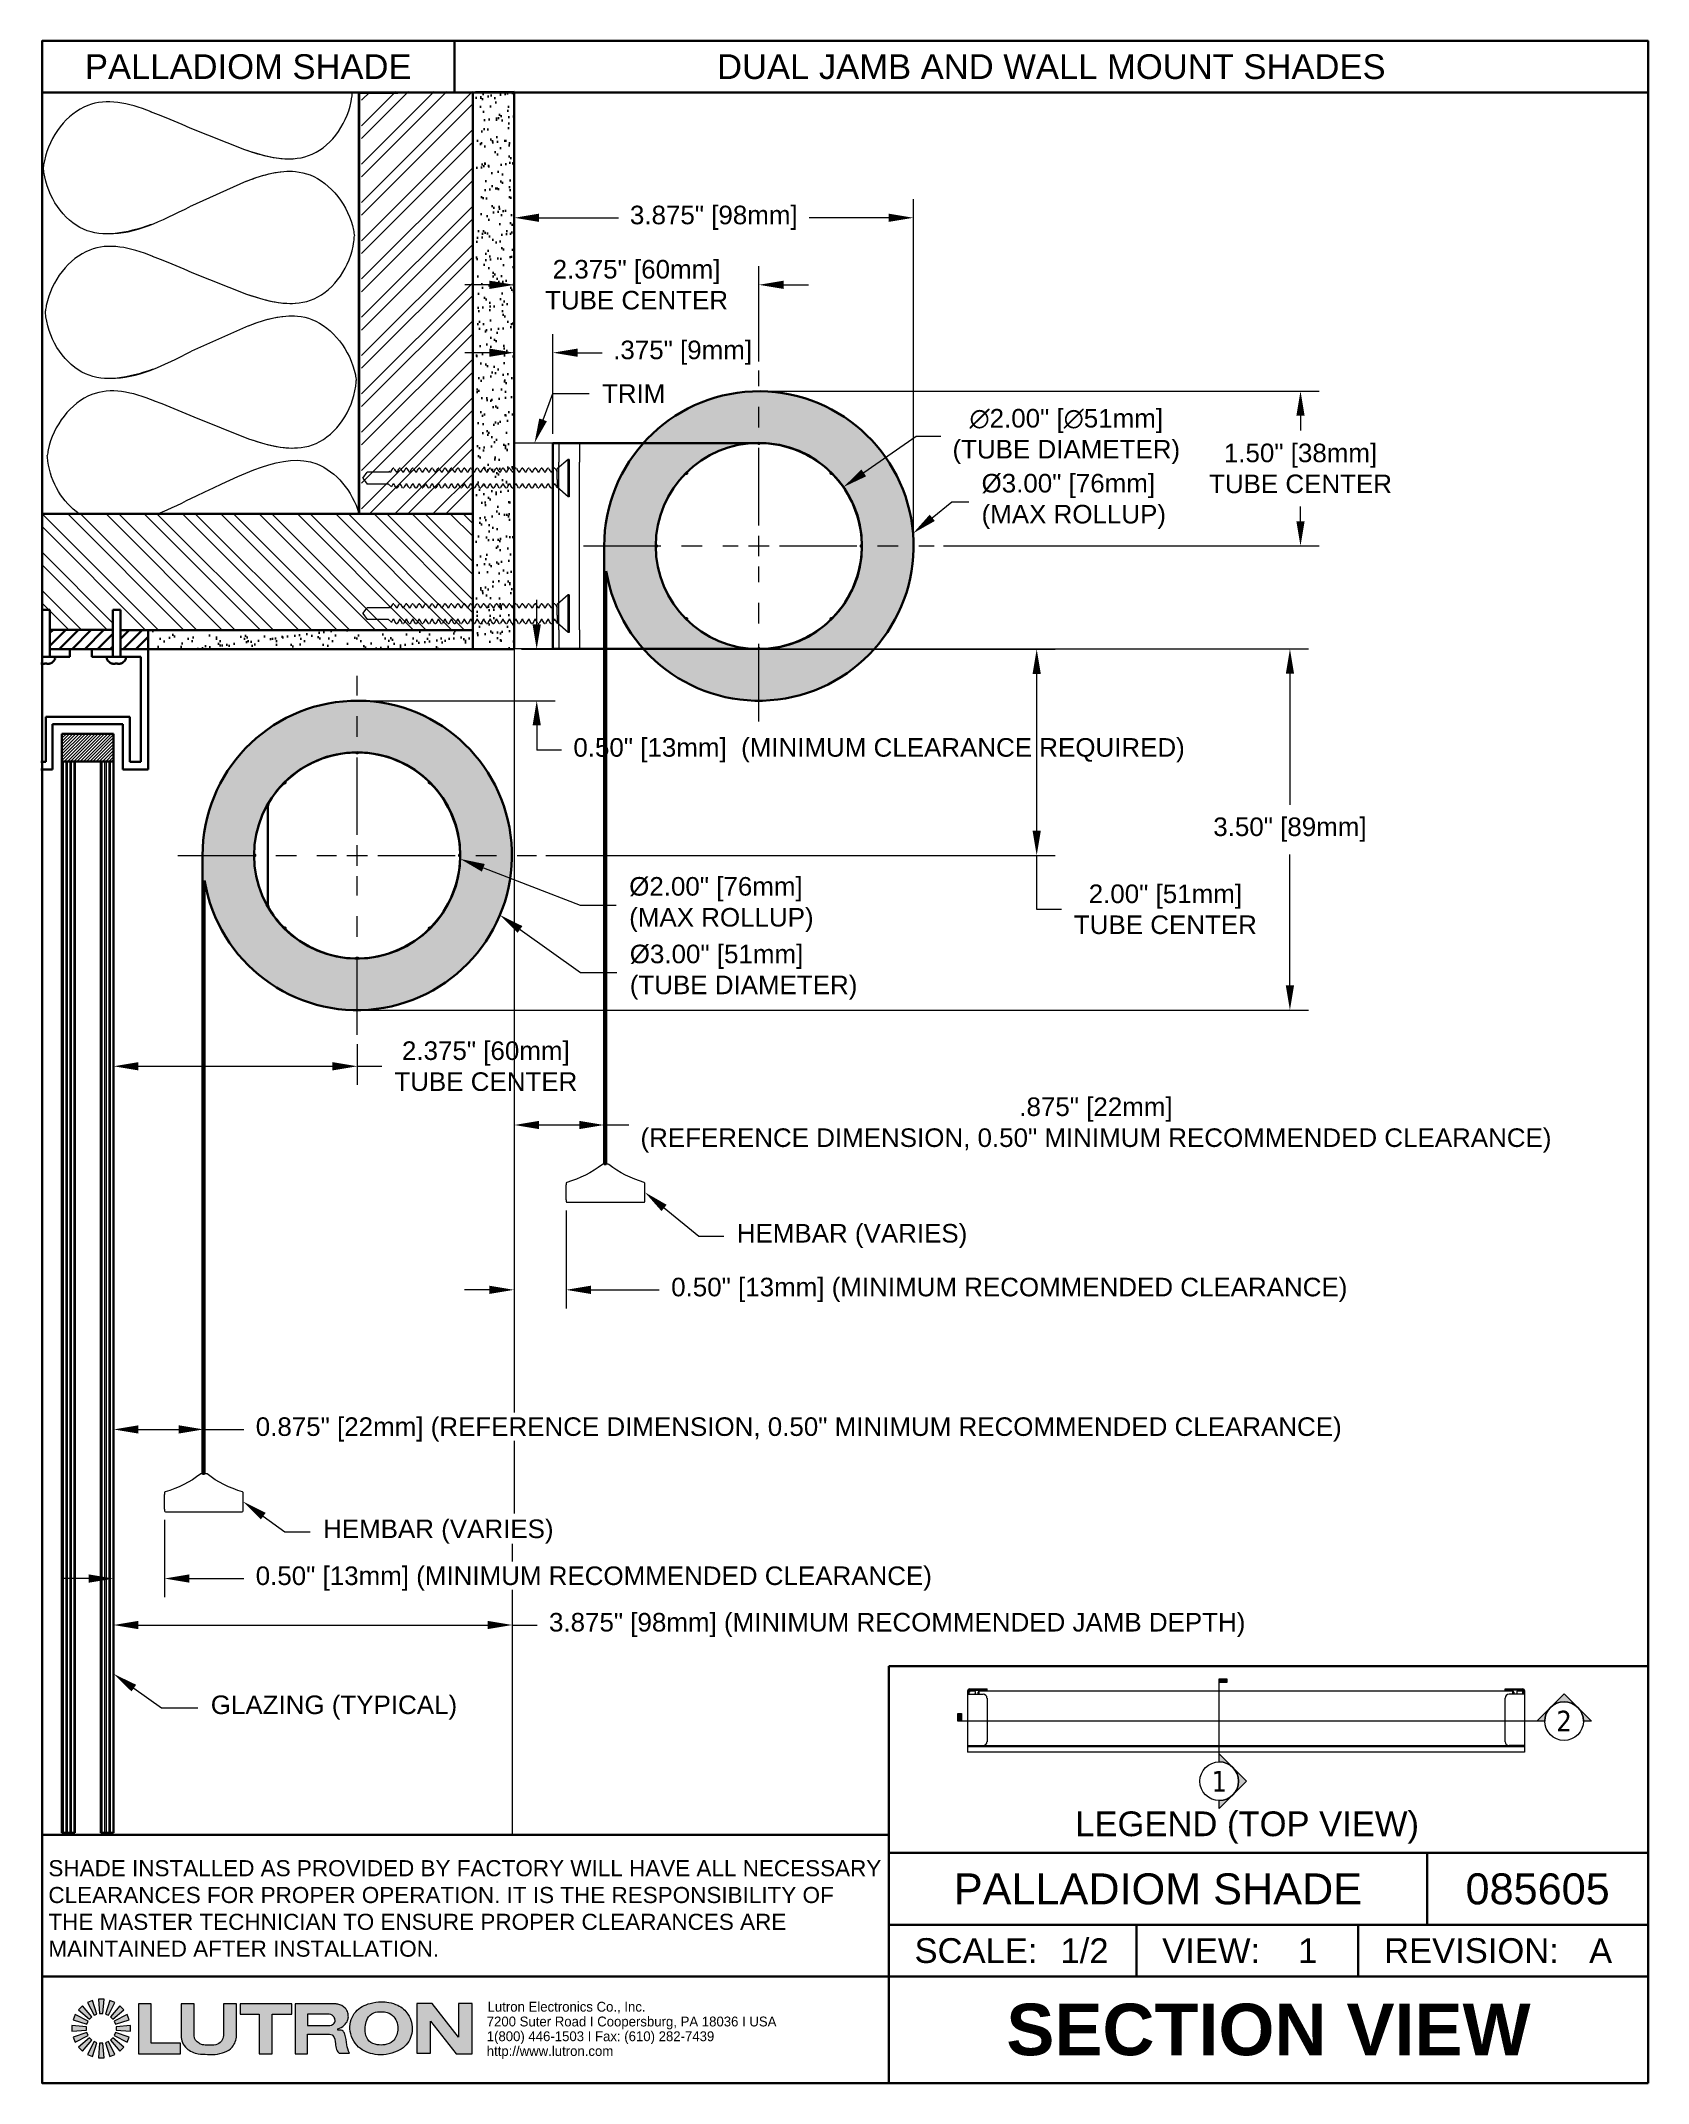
# Paper-space layout 'PALLADIOM_DUAL_JAMB_WALL_MOUNT-SECTION-085605' of a CAD drawing. Header units: inches. Extents: x 0.12 to 7.91, y 0.12 to 10.03.
# The model-space entities are those that its viewports show. They can reach past a viewport. Long polylines and large blocks are cut down to what shows.
import ezdxf
from ezdxf import colors
from ezdxf.entities.mleader import LeaderData, LeaderLine
from ezdxf.enums import TextEntityAlignment as Align
from ezdxf.math import Vec2, Vec3

# ---------------------------------------------------------------- set-up
doc = ezdxf.new("R2010")
doc.units = ezdxf.units.IN
doc.header["$LTSCALE"] = 0.5
doc.header["$MEASUREMENT"] = 0
for name, pattern in [('CENTER2', [1.125, 0.75, -0.125, 0.125, -0.125]), ('HIDDEN', [0.2, 0.1, -0.1]), ('HIDDEN2', [0.1875, 0.125, -0.0625])]:
    doc.linetypes.add(name, pattern=pattern)
doc.layers.get('0').update_dxf_attribs({"true_color": 0xc2ced6})
for name, color, linetype, lineweight in [('BORDER', 7, 'Continuous', 30), ('FABRIC-ROLL', 7, 'Continuous', 30), ('HEMBAR-ENDCAP', 7, 'Continuous', 9), ('SHADE-BRACKET', 7, 'Continuous', 30), ('SHADE-BRACKET_SCREW', 7, 'Continuous', 5), ('STRUCTURE-SUB-STRUCTURE_THICK', 7, 'Continuous', 30), ('STRUCTURE-SUB-STRUCTURE_THIN', 7, 'Continuous', 9), ('SUB-BRACKET', 7, 'Continuous', 18), ('TEXT', 7, 'Continuous', 18), ('TUBE', 7, 'HIDDEN2', 18)]:
    doc.layers.add(name, color=color, linetype=linetype, lineweight=lineweight)
doc.layers.add('VIEWPORT', color=2, linetype='Continuous')
doc.layers.get('VIEWPORT').off()
doc.styles.get("Standard").update_dxf_attribs({"font": 'arial.ttf'})
doc.styles.add('Tahoma', font='tahoma.ttf')
doc.styles.add('TEXTSTYLE_4', font='cgomg.ttf')
doc.styles.add('TEXTSTYLE_5', font='cgomgbd.ttf')
doc.dimstyles.new('MM IN LINE', dxfattribs={"dimscale": 0, "dimtxt": 0.09, "dimasz": 0.12, "dimexe": 0.09, "dimexo": 0.045, "dimgap": 0.0625, "dimtad": 0, "dimtih": 1, "dimtoh": 1, "dimlfac": -2, "dimrnd": 0.0625, "dimzin": 4, "dimdsep": 46, "dimtxsty": 'Standard', "dimcen": 0.045, "dimclrd": 256, "dimclre": 256, "dimclrt": 256, "dimadec": 0, "dimazin": 1, "dimtfac": 1, "dimtofl": 0, "dimtmove": 0, "dimatfit": 3, "dimfxl": 1, "dimtfill": 1, "dimtolj": 1, "dimtzin": 0, "dimlwd": -1, "dimlwe": -1, "dimarcsym": 0})
doc.dimstyles.get("Standard").update_dxf_attribs({"dimscale": 0, "dimtxt": 0.09, "dimasz": 0.12, "dimexe": 0.09, "dimexo": 0.045, "dimgap": 0.0625, "dimtad": 0, "dimtih": 1, "dimtoh": 1, "dimrnd": 0.0625, "dimzin": 4, "dimdsep": 46, "dimtxsty": 'Standard', "dimcen": 0.045, "dimclrd": 256, "dimclre": 256, "dimclrt": 256, "dimadec": 0, "dimazin": 1, "dimtfac": 1, "dimtofl": 0, "dimtmove": 0, "dimatfit": 3, "dimfxl": 1, "dimtfill": 1, "dimtolj": 1, "dimtzin": 0, "dimlwd": -1, "dimlwe": -1, "dimarcsym": 0})

# ---------------------------------------------------------------- blocks, each defined once
blk = doc.blocks.new('SECTION ARROW')
blk.add_hatch(color=256).paths.add_polyline_path([(4.656, 1.944), (4.656, 1.9272), (4.6185, 1.9272), (4.6185, 1.944)])
h = blk.add_hatch(color=256)
edge = h.paths.add_edge_path()
edge.add_line((4.6185, 1.5419), (4.6185, 1.5807))
edge.add_line((4.6185, 1.5807), (4.7511, 1.4481))
edge.add_line((4.7511, 1.4481), (4.6185, 1.3155))
edge.add_line((4.6185, 1.3155), (4.6185, 1.3544))
edge.add_arc((4.6185, 1.4481), 0.0938, 270, 450)
blk.add_line((4.6185, 1.5419), (4.6185, 1.944))
blk.add_lwpolyline([(4.656, 1.944), (4.656, 1.9272), (4.6185, 1.9272), (4.6185, 1.944)], close=True)
blk.add_lwpolyline([(4.6185, 1.5419), (4.6185, 1.5807), (4.7511, 1.4481), (4.6185, 1.3155), (4.6185, 1.3544, 1)], format="xyb", close=True)
blk.add_circle((4.6185, 1.4481), 0.0938)
at = {"style": 'Tahoma', "flags": 8}
blk.add_attdef('VIEWNUMBER', text='', height=0.0375, dxfattribs=at).set_placement((4.6185, 1.4481), align=Align.MIDDLE_CENTER)
blk = doc.blocks.new('SEC_AARROW 2')
h = blk.add_hatch(color=256)
edge = h.paths.add_edge_path()
edge.add_line((-0.0938, 0), (-0.1326, 0))
edge.add_line((-0.1326, 0), (0, 0.1326))
edge.add_line((0, 0.1326), (0.1326, 0))
edge.add_line((0.1326, 0), (0.0938, 0))
edge.add_arc((0, 0), 0.0938, 0, 180)
blk.add_hatch(color=256).paths.add_polyline_path([(-2.939, 0.0375), (-2.9222, 0.0375), (-2.9222, 0), (-2.939, 0)])
blk.add_line((-0.0938, 0), (-2.939, 0))
blk.add_lwpolyline([(-0.0938, 0), (-0.1326, 0), (0, 0.1326), (0.1326, 0), (0.0938, 0, 1)], format="xyb", close=True)
blk.add_lwpolyline([(-2.939, 0.0375), (-2.9222, 0.0375), (-2.9222, 0), (-2.939, 0)], close=True)
blk.add_circle((0, 0), 0.0938)
at = {"style": 'Tahoma', "flags": 8}
blk.add_attdef('VIEWNUMBER', text='', height=0.0375, dxfattribs=at).set_placement((0, 0), align=Align.MIDDLE_CENTER)
blk = doc.blocks.new('CONSUMER_BORDER_PORTRAIT_LINE_LEFT')
at = {"layer": 'TEXT'}
h = blk.add_hatch(color=256, dxfattribs=at)
h.paths.add_polyline_path([(0.4043, 0.4622), (0.4198, 0.4622), (0.4256, 0.5319), (0.3985, 0.5319)])
h.paths.add_polyline_path([(0.4198, 0.3182), (0.4043, 0.3182), (0.3985, 0.2485), (0.4256, 0.2485)])
h.paths.add_polyline_path([(0.2703, 0.3767), (0.34, 0.3825), (0.34, 0.398), (0.2703, 0.4038)])
h.paths.add_polyline_path([(0.4841, 0.3825), (0.5537, 0.3767), (0.5537, 0.4038), (0.4841, 0.398)])
h.paths.add_polyline_path([(0.4324, 0.4597), (0.4467, 0.4538), (0.4788, 0.5159), (0.4537, 0.5263)])
h.paths.add_polyline_path([(0.3916, 0.3207), (0.3773, 0.3266), (0.3453, 0.2645), (0.3703, 0.2541)])
h.paths.add_polyline_path([(0.2759, 0.4319), (0.3425, 0.4106), (0.3484, 0.4249), (0.2863, 0.457)])
h.paths.add_polyline_path([(0.4756, 0.3555), (0.5377, 0.3235), (0.5481, 0.3485), (0.4815, 0.3698)])
h.paths.add_polyline_path([(0.4575, 0.4466), (0.4684, 0.4357), (0.5218, 0.4808), (0.5026, 0.5)])
h.paths.add_polyline_path([(0.3666, 0.3338), (0.3556, 0.3447), (0.3022, 0.2996), (0.3214, 0.2804)])
h.paths.add_polyline_path([(0.3022, 0.4808), (0.3556, 0.4357), (0.3666, 0.4466), (0.3214, 0.5)])
h.paths.add_polyline_path([(0.4575, 0.3338), (0.5026, 0.2804), (0.5218, 0.2996), (0.4684, 0.3447)])
h.paths.add_polyline_path([(0.4756, 0.4249), (0.4815, 0.4106), (0.5481, 0.4319), (0.5377, 0.457)])
h.paths.add_polyline_path([(0.3484, 0.3555), (0.3425, 0.3698), (0.2759, 0.3485), (0.2863, 0.3235)])
h.paths.add_polyline_path([(0.3453, 0.5159), (0.3773, 0.4538), (0.3916, 0.4597), (0.3703, 0.5263)])
h.paths.add_polyline_path([(0.4324, 0.3207), (0.4537, 0.2541), (0.4788, 0.2645), (0.4467, 0.3266)])
h = blk.add_hatch(color=256, dxfattribs=at)
edge = h.paths.add_edge_path()
edge.add_line((0.5923, 0.2674), (0.7959, 0.2674))
edge.add_line((0.7959, 0.2674), (0.7959, 0.3182))
edge.add_line((0.7959, 0.3182), (0.6544, 0.3182))
edge.add_line((0.6544, 0.3182), (0.6544, 0.51))
edge.add_line((0.6544, 0.51), (0.5923, 0.51))
edge.add_line((0.5923, 0.51), (0.5923, 0.2674))
edge = h.paths.add_edge_path()
edge.add_spline(control_points=[(0.7999, 0.3555), (0.7989, 0.3325), (0.819, 0.2888), (0.877, 0.2648), (0.9251, 0.2649), (0.9683, 0.2628), (1.0101, 0.2729), (1.0555, 0.2993), (1.0669, 0.3358), (1.0682, 0.3555)], knot_values=[0, 0, 0, 0, 0.188111, 0.359458, 0.484066, 0.584571, 0.714437, 0.834186, 1, 1, 1, 1], degree=3, periodic=0)
edge.add_line((1.0682, 0.3555), (1.0682, 0.51))
edge.add_line((1.0682, 0.51), (1.0045, 0.51))
edge.add_line((1.0045, 0.51), (1.0045, 0.3555))
edge.add_spline(control_points=[(1.0045, 0.3555), (1.0041, 0.3459), (0.9973, 0.3254), (0.9664, 0.3076), (0.9339, 0.3088), (0.9058, 0.3092), (0.8773, 0.3211), (0.8615, 0.3385), (0.8622, 0.3555)], knot_values=[0, 0, 0, 0, 0.15202, 0.320142, 0.51822, 0.660899, 0.757095, 1, 1, 1, 1], degree=3, periodic=0)
edge.add_line((0.8622, 0.3555), (0.8622, 0.51))
edge.add_line((0.8622, 0.51), (0.7999, 0.51))
edge.add_line((0.7999, 0.51), (0.7999, 0.3555))
h.paths.add_polyline_path([(1.0862, 0.4597), (1.178, 0.4597), (1.178, 0.2674), (1.2413, 0.2674), (1.2413, 0.4597), (1.337, 0.4597), (1.337, 0.51), (1.0862, 0.51)])
edge = h.paths.add_edge_path()
edge.add_line((1.3527, 0.2674), (1.4123, 0.2674))
edge.add_line((1.4123, 0.2674), (1.4123, 0.3624))
edge.add_line((1.4123, 0.3624), (1.5188, 0.3624))
edge.add_spline(control_points=[(1.5188, 0.3624), (1.5394, 0.3615), (1.5502, 0.3211), (1.548, 0.2842), (1.5659, 0.271)], knot_values=[0, 0, 0, 0, 0.461097, 1, 1, 1, 1], degree=3, periodic=0)
edge.add_line((1.5659, 0.271), (1.6155, 0.271))
edge.add_spline(control_points=[(1.6155, 0.271), (1.6078, 0.2832), (1.6014, 0.3149), (1.5988, 0.3504), (1.5845, 0.3822), (1.5717, 0.3826), (1.559, 0.3825)], knot_values=[0, 0, 0, 0, 0.309273, 0.686569, 0.804595, 1, 1, 1, 1], degree=3, periodic=0)
edge.add_line((1.559, 0.3825), (1.559, 0.3883))
edge.add_spline(control_points=[(1.559, 0.3883), (1.5712, 0.3908), (1.5888, 0.4033), (1.6078, 0.4248), (1.6111, 0.4468), (1.6087, 0.4682), (1.5942, 0.4946), (1.5671, 0.507), (1.5438, 0.5104), (1.5339, 0.51), (1.5293, 0.51)], knot_values=[0, 0, 0, 0, 0.183729, 0.323126, 0.41577, 0.510898, 0.645084, 0.849809, 0.930648, 1, 1, 1, 1], degree=3, periodic=0)
edge.add_line((1.5293, 0.51), (1.3527, 0.51))
edge.add_line((1.3527, 0.51), (1.3527, 0.2674))
edge = h.paths.add_edge_path()
edge.add_line((1.4123, 0.4039), (1.5009, 0.4039))
edge.add_spline(control_points=[(1.5009, 0.4039), (1.5083, 0.4039), (1.5274, 0.4026), (1.547, 0.4183), (1.546, 0.44), (1.5303, 0.4591), (1.5114, 0.4597), (1.5009, 0.4597)], knot_values=[0, 0, 0, 0, 0.230109, 0.419054, 0.563256, 0.732365, 1, 1, 1, 1], degree=3, periodic=0)
edge.add_line((1.5009, 0.4597), (1.4123, 0.4597))
edge.add_line((1.4123, 0.4597), (1.4123, 0.4039))
h.paths.add_polyline_path([(1.9419, 0.271), (2.0085, 0.271), (2.0085, 0.4256), (2.1332, 0.2674), (2.2114, 0.2674), (2.2114, 0.5118), (2.145, 0.5118), (2.145, 0.3485), (2.0163, 0.5118), (1.9419, 0.5118)])
edge = h.paths.add_edge_path()
edge.add_spline(control_points=[(1.7707, 0.5194), (1.7523, 0.5195), (1.7072, 0.513), (1.636, 0.4778), (1.6057, 0.3838), (1.6498, 0.2926), (1.7288, 0.2619), (1.7948, 0.2617), (1.8439, 0.2774), (1.8973, 0.3071), (1.9297, 0.3774), (1.9099, 0.4587), (1.8573, 0.503), (1.8098, 0.5165), (1.7827, 0.5194), (1.7707, 0.5194)], knot_values=[0, 0, 0, 0, 0.06306, 0.155327, 0.255366, 0.367513, 0.466924, 0.528817, 0.591533, 0.641692, 0.734618, 0.832299, 0.906956, 0.958757, 1, 1, 1, 1], degree=3, periodic=0)
edge = h.paths.add_edge_path()
edge.add_spline(control_points=[(1.7707, 0.4713), (1.7579, 0.4713), (1.731, 0.4693), (1.7008, 0.4419), (1.6912, 0.4041), (1.6898, 0.3655), (1.7074, 0.3236), (1.7487, 0.3096), (1.789, 0.3092), (1.8348, 0.3268), (1.857, 0.3847), (1.8424, 0.4429), (1.8029, 0.4698), (1.7804, 0.4713), (1.7707, 0.4713)], knot_values=[0, 0, 0, 0, 0.074304, 0.154386, 0.220079, 0.299568, 0.381617, 0.466113, 0.537445, 0.620684, 0.736064, 0.868297, 0.943341, 1, 1, 1, 1], degree=3, periodic=0)
at = {"layer": 'BORDER'}
for p, q in [((2.125, 9.7751), (2.125, 10.0251)), ((0.125, 9.7751), (7.9125, 9.7751)), ((4.2305, 2.1462), (7.9125, 2.1462)), ((4.2305, 1.3284), (0.125, 1.3284)), ((6.8407, 0.8919), (6.8407, 1.2419)), ((5.4313, 0.6419), (5.4313, 0.8919)), ((6.5071, 0.6419), (6.5071, 0.8919)), ((0.125, 0.6419), (7.9125, 0.6419))]:
    blk.add_line(p, q, dxfattribs=at)
blk.add_lwpolyline([(7.9125, 0.125), (0.125, 0.125), (0.125, 10.0251), (7.9125, 10.0251)], close=True, dxfattribs=at)
for points in [[(7.9126, 1.2419), (4.2305, 1.2419), (4.2305, 2.1462)], [(7.9125, 0.8919), (4.2305, 0.8919), (4.2305, 1.2419)], [(4.2305, 0.125), (4.2305, 0.6419), (4.2305, 0.8919)]]:
    blk.add_lwpolyline(points, dxfattribs=at)
at = {"layer": 'TEXT'}
for p, q in [((4.6131, 2.0277), (4.6131, 1.7302)), ((4.6131, 2.0103), (4.6216, 2.0103)), ((4.6187, 2.0277), (4.6187, 2.0103)), ((4.6216, 2.0197), (4.6187, 2.0197)), ((4.6216, 2.0362), (4.7069, 2.0362)), ((4.6216, 2.0305), (4.7069, 2.0305)), ((4.6216, 2.0221), (4.6216, 2.0197)), ((4.6216, 2.0103), (4.6881, 2.0103)), ((4.6482, 2.0245), (4.624, 2.0245)), ((4.649, 2.0116), (4.6477, 2.0103)), ((4.6506, 2.0155), (4.6506, 2.0221)), ((4.6647, 2.0103), (4.6647, 2.0198)), ((4.6694, 2.0192), (4.6694, 2.0247)), ((7.2569, 2.0247), (4.6694, 2.0247)), ((4.6694, 2.0114), (4.6694, 2.0192)), ((4.6694, 2.0103), (4.6694, 2.0114)), ((4.7069, 2.0305), (4.7069, 2.0362)), ((4.7069, 1.9915), (4.7069, 1.78)), ((7.2194, 2.0362), (7.3047, 2.0362)), ((7.2194, 2.0305), (7.2194, 2.0362)), ((7.3047, 2.0305), (7.2194, 2.0305)), ((7.2194, 1.78), (7.2194, 1.9915)), ((7.3047, 2.0103), (7.2381, 2.0103)), ((7.2569, 2.0192), (7.2569, 2.0247)), ((7.2569, 2.0114), (7.2569, 2.0192)), ((7.2569, 2.0114), (7.2569, 2.0103)), ((7.2616, 2.0198), (7.2616, 2.0103)), ((7.3046, 2.0245), (7.2756, 2.0245)), ((7.2756, 2.0245), (7.2756, 2.0155)), ((7.2785, 2.0103), (7.2773, 2.0116)), ((7.3046, 2.0103), (7.3046, 2.0245)), ((7.3131, 2.0103), (7.3047, 2.0103)), ((7.3075, 2.0103), (7.3075, 2.0277)), ((7.3131, 2.0277), (7.3131, 1.7302)), ((4.6131, 1.7613), (4.6216, 1.7613)), ((7.3131, 1.756), (4.6131, 1.756)), ((7.3131, 1.7302), (4.6131, 1.7302)), ((4.6187, 1.7613), (4.6187, 1.756)), ((4.6216, 1.7613), (4.6881, 1.7613)), ((4.6441, 1.757), (4.6441, 1.7573)), ((4.6441, 1.7569), (4.6441, 1.757)), ((4.6442, 1.757), (4.6441, 1.757)), ((4.6441, 1.7569), (4.6441, 1.7569)), ((4.6442, 1.7613), (4.6443, 1.7569)), ((4.6443, 1.7569), (4.6442, 1.756)), ((4.6461, 1.7569), (4.6462, 1.7613)), ((4.6462, 1.756), (4.6461, 1.7569)), ((4.6503, 1.7569), (4.6503, 1.7613)), ((4.6503, 1.756), (4.6503, 1.7569)), ((4.6694, 1.7602), (4.6694, 1.7613)), ((7.2569, 1.7602), (4.6694, 1.7602)), ((7.3047, 1.7613), (7.2381, 1.7613)), ((7.2569, 1.7613), (7.2569, 1.7602)), ((7.3131, 1.7613), (7.3047, 1.7613)), ((7.3075, 1.756), (7.3075, 1.7613)), ((0.3666, 0.4466), (0.3214, 0.5)), ((0.3703, 0.5263), (0.3453, 0.5159)), ((0.3453, 0.5159), (0.3773, 0.4538)), ((0.3916, 0.4597), (0.3703, 0.5263)), ((0.3985, 0.5319), (0.4043, 0.4622)), ((0.4256, 0.5319), (0.3985, 0.5319)), ((0.4198, 0.4622), (0.4256, 0.5319)), ((0.4537, 0.5263), (0.4324, 0.4597)), ((0.4467, 0.4538), (0.4788, 0.5159)), ((0.4788, 0.5159), (0.4537, 0.5263)), ((0.5026, 0.5), (0.4575, 0.4466)), ((0.5218, 0.4808), (0.5026, 0.5)), ((0.5923, 0.51), (0.5923, 0.2674)), ((0.6544, 0.51), (0.5923, 0.51)), ((0.6544, 0.3182), (0.6544, 0.51)), ((0.7999, 0.51), (0.7999, 0.3555)), ((0.8622, 0.51), (0.7999, 0.51)), ((0.8622, 0.3555), (0.8622, 0.51)), ((1.0045, 0.51), (1.0045, 0.3555)), ((1.0682, 0.51), (1.0045, 0.51)), ((1.0682, 0.3555), (1.0682, 0.51)), ((1.0862, 0.51), (1.0862, 0.4597)), ((1.337, 0.51), (1.0862, 0.51)), ((1.337, 0.4597), (1.337, 0.51)), ((1.3527, 0.51), (1.3527, 0.2674)), ((1.5293, 0.51), (1.3527, 0.51)), ((1.9419, 0.5118), (1.9419, 0.271)), ((2.0163, 0.5118), (1.9419, 0.5118)), ((2.145, 0.3485), (2.0163, 0.5118)), ((2.145, 0.5118), (2.145, 0.3485)), ((2.2114, 0.5118), (2.145, 0.5118)), ((2.2114, 0.2674), (2.2114, 0.5118)), ((0.3484, 0.4249), (0.2863, 0.457)), ((0.3022, 0.4808), (0.3556, 0.4357)), ((0.3425, 0.4106), (0.3484, 0.4249)), ((0.3556, 0.4357), (0.3666, 0.4466)), ((0.3773, 0.4538), (0.3916, 0.4597)), ((0.4043, 0.4622), (0.4198, 0.4622)), ((0.4324, 0.4597), (0.4467, 0.4538)), ((0.4575, 0.4466), (0.4684, 0.4357)), ((0.4684, 0.4357), (0.5218, 0.4808)), ((0.5377, 0.457), (0.4756, 0.4249)), ((0.4756, 0.4249), (0.4815, 0.4106)), ((0.4815, 0.4106), (0.5481, 0.4319)), ((0.5537, 0.4038), (0.4841, 0.398)), ((0.4841, 0.398), (0.4841, 0.3825)), ((0.5481, 0.4319), (0.5377, 0.457)), ((0.5537, 0.3767), (0.5537, 0.4038)), ((1.0862, 0.4597), (1.178, 0.4597)), ((1.178, 0.4597), (1.178, 0.2674)), ((1.2413, 0.2674), (1.2413, 0.4597)), ((1.2413, 0.4597), (1.337, 0.4597)), ((1.4123, 0.4597), (1.4123, 0.4039)), ((1.5009, 0.4597), (1.4123, 0.4597)), ((1.4123, 0.4039), (1.5009, 0.4039)), ((2.0085, 0.271), (2.0085, 0.4256)), ((2.0085, 0.4256), (2.1332, 0.2674)), ((0.2863, 0.3235), (0.3484, 0.3555)), ((0.3556, 0.3447), (0.3022, 0.2996)), ((0.3214, 0.2804), (0.3666, 0.3338)), ((0.3484, 0.3555), (0.3425, 0.3698)), ((0.3773, 0.3266), (0.3453, 0.2645)), ((0.3666, 0.3338), (0.3556, 0.3447)), ((0.3703, 0.2541), (0.3916, 0.3207)), ((0.3916, 0.3207), (0.3773, 0.3266)), ((0.4043, 0.3182), (0.3985, 0.2485)), ((0.4198, 0.3182), (0.4043, 0.3182)), ((0.4256, 0.2485), (0.4198, 0.3182)), ((0.4467, 0.3266), (0.4324, 0.3207)), ((0.4324, 0.3207), (0.4537, 0.2541)), ((0.4788, 0.2645), (0.4467, 0.3266)), ((0.4684, 0.3447), (0.4575, 0.3338)), ((0.4575, 0.3338), (0.5026, 0.2804)), ((0.5218, 0.2996), (0.4684, 0.3447)), ((0.4815, 0.3698), (0.4756, 0.3555)), ((0.4756, 0.3555), (0.5377, 0.3235)), ((0.5481, 0.3485), (0.4815, 0.3698)), ((0.4841, 0.3825), (0.5537, 0.3767)), ((0.5026, 0.2804), (0.5218, 0.2996)), ((0.5377, 0.3235), (0.5481, 0.3485)), ((0.7959, 0.3182), (0.6544, 0.3182)), ((0.7959, 0.2674), (0.7959, 0.3182)), ((1.4123, 0.2674), (1.4123, 0.3624)), ((1.4123, 0.3624), (1.5188, 0.3624)), ((1.559, 0.3825), (1.559, 0.3883)), ((0.3453, 0.2645), (0.3703, 0.2541)), ((0.3985, 0.2485), (0.4256, 0.2485)), ((0.4537, 0.2541), (0.4788, 0.2645)), ((0.5923, 0.2674), (0.7959, 0.2674)), ((1.178, 0.2674), (1.2413, 0.2674)), ((1.3527, 0.2674), (1.4123, 0.2674)), ((1.5659, 0.271), (1.6155, 0.271)), ((1.9419, 0.271), (2.0085, 0.271)), ((2.1332, 0.2674), (2.2114, 0.2674))]:
    blk.add_line(p, q, dxfattribs=at)
at = {"layer": 'TEXT', "linetype": 'Continuous'}
for p, q in [((0.3214, 0.5), (0.3022, 0.4808)), ((0.2703, 0.4038), (0.2703, 0.3767)), ((0.34, 0.398), (0.2703, 0.4038)), ((0.2863, 0.457), (0.2759, 0.4319)), ((0.2759, 0.4319), (0.3425, 0.4106)), ((0.34, 0.3825), (0.34, 0.398)), ((0.2703, 0.3767), (0.34, 0.3825)), ((0.3425, 0.3698), (0.2759, 0.3485)), ((0.2759, 0.3485), (0.2863, 0.3235)), ((0.3022, 0.2996), (0.3214, 0.2804))]:
    blk.add_line(p, q, dxfattribs=at)
at = {"layer": 'TEXT'}
for points in [[(4.6441, 1.7573), (4.6441, 1.7578), (4.6441, 1.7586), (4.6442, 1.7593), (4.6442, 1.76), (4.6442, 1.7605)], [(4.6441, 1.756), (4.6441, 1.7565), (4.6441, 1.7569)], [(4.6443, 1.7569), (4.6442, 1.7569), (4.6442, 1.757)]]:
    blk.add_lwpolyline(points, dxfattribs=at)
for centre, radius, start, end in [((4.6216, 2.0277), 0.00844, 90, 180), ((4.6216, 2.0277), 0.00281, 90, 180), ((4.624, 2.0221), 0.0024, 90, 180), ((4.6482, 2.0221), 0.0024, 0, 90), ((4.645, 2.0155), 0.00562, 315, 0), ((4.6692, 2.0198), 0.0045, 91, 180), ((4.6881, 1.9915), 0.0187, 0, 90), ((7.2381, 1.9915), 0.0187, 90, 180), ((7.2571, 2.0198), 0.0045, 0, 89), ((7.2812, 2.0155), 0.00562, 180, 225), ((7.3047, 2.0277), 0.00844, 0, 90), ((7.3047, 2.0277), 0.00281, 0, 90), ((4.6881, 1.78), 0.0187, 270, 0), ((7.2381, 1.78), 0.0187, 180, 270)]:
    blk.add_arc(centre, radius, start, end, dxfattribs=at)
for points, knots in [([(1.559, 0.3883), (1.5712, 0.3908), (1.5888, 0.4033), (1.6078, 0.4248), (1.6111, 0.4468), (1.6087, 0.4682), (1.5942, 0.4946), (1.5671, 0.507), (1.5438, 0.5104), (1.5339, 0.51), (1.5293, 0.51)], [0, 0, 0, 0, 0.183729, 0.323126, 0.41577, 0.510898, 0.645084, 0.849809, 0.930648, 1, 1, 1, 1]), ([(1.7707, 0.5194), (1.7523, 0.5195), (1.7072, 0.513), (1.636, 0.4778), (1.6057, 0.3838), (1.6498, 0.2926), (1.7288, 0.2619), (1.7948, 0.2617), (1.8439, 0.2774), (1.8973, 0.3071), (1.9297, 0.3774), (1.9099, 0.4587), (1.8573, 0.503), (1.8098, 0.5165), (1.7827, 0.5194), (1.7707, 0.5194)], [0, 0, 0, 0, 0.06306, 0.155327, 0.255366, 0.367513, 0.466924, 0.528817, 0.591533, 0.641692, 0.734618, 0.832299, 0.906956, 0.958757, 1, 1, 1, 1]), ([(1.5009, 0.4039), (1.5083, 0.4039), (1.5274, 0.4026), (1.547, 0.4183), (1.546, 0.44), (1.5303, 0.4591), (1.5114, 0.4597), (1.5009, 0.4597)], [0, 0, 0, 0, 0.230109, 0.419054, 0.563256, 0.732365, 1, 1, 1, 1]), ([(1.7707, 0.4713), (1.7579, 0.4713), (1.731, 0.4693), (1.7008, 0.4419), (1.6912, 0.4041), (1.6898, 0.3655), (1.7074, 0.3236), (1.7487, 0.3096), (1.789, 0.3092), (1.8348, 0.3268), (1.857, 0.3847), (1.8424, 0.4429), (1.8029, 0.4698), (1.7804, 0.4713), (1.7707, 0.4713)], [0, 0, 0, 0, 0.074304, 0.154386, 0.220079, 0.299568, 0.381617, 0.466113, 0.537445, 0.620684, 0.736064, 0.868297, 0.943341, 1, 1, 1, 1]), ([(0.7999, 0.3555), (0.7989, 0.3325), (0.819, 0.2888), (0.877, 0.2648), (0.9251, 0.2649), (0.9683, 0.2628), (1.0101, 0.2729), (1.0555, 0.2993), (1.0669, 0.3358), (1.0682, 0.3555)], [0, 0, 0, 0, 0.188111, 0.359458, 0.484066, 0.584571, 0.714437, 0.834186, 1, 1, 1, 1]), ([(1.0045, 0.3555), (1.0041, 0.3459), (0.9973, 0.3254), (0.9664, 0.3076), (0.9339, 0.3088), (0.9058, 0.3092), (0.8773, 0.3211), (0.8615, 0.3385), (0.8622, 0.3555)], [0, 0, 0, 0, 0.15202, 0.320142, 0.51822, 0.660899, 0.757095, 1, 1, 1, 1]), ([(1.5188, 0.3624), (1.5394, 0.3615), (1.5502, 0.3211), (1.548, 0.2842), (1.5659, 0.271)], [0, 0, 0, 0, 0.461097, 1, 1, 1, 1]), ([(1.6155, 0.271), (1.6078, 0.2832), (1.6014, 0.3149), (1.5988, 0.3504), (1.5845, 0.3822), (1.5717, 0.3826), (1.559, 0.3825)], [0, 0, 0, 0, 0.309273, 0.686569, 0.804595, 1, 1, 1, 1])]:
    blk.add_open_spline(points, degree=3, knots=knots, dxfattribs=at)
ref = blk.add_blockref('SECTION ARROW', (1.2145, 0.1405), dxfattribs=at)
ref.add_attrib('VIEWNUMBER', '1', dxfattribs={"layer": '0', "height": 0.1, "style": 'Tahoma'}).set_placement((5.833, 1.5886), align=Align.MIDDLE_CENTER)
ref = blk.add_blockref('SEC_AARROW 2', (7.5049, 1.8802), dxfattribs=at)
ref.add_attrib('VIEWNUMBER', '2', dxfattribs={"layer": '0', "height": 0.1, "style": 'Tahoma'}).set_placement((7.5049, 1.8802), align=Align.MIDDLE_CENTER)
at = {"layer": 'TEXT', "lineweight": 15}
for s, style, p in [('Lutron Electronics Co., Inc.', 'TEXTSTYLE_5', (2.2854, 0.4716)), ('7200 Suter Road I Coopersburg, PA 18036 I USA', 'TEXTSTYLE_4', (2.2813, 0.4)), ('http://www.lutron.com', 'TEXTSTYLE_4', (2.2813, 0.2569)), ('1(800) 446-1503 I Fax: (610) 282-7439', 'TEXTSTYLE_4', (2.2813, 0.3285))]:
    blk.add_text(s, height=0.047717, dxfattribs=dict(at, style=style)).set_placement(p)
at = {"layer": 'TEXT'}
for s, width, gutter_width, heights, insert, char_height, attachment_point in [('LEGEND (TOP VIEW)', 1.712861, 1, [0], (5.1346, 1.4422), 0.12, 1), ('SHADE INSTALLED AS PROVIDED BY FACTORY WILL HAVE ALL NECESSARY CLEARANCES FOR PROPER OPERATION. IT IS THE RESPONSIBILITY OF THE MASTER TECHNICIAN TO ENSURE PROPER CLEARANCES ARE MAINTAINED AFTER INSTALLATION.', 4.040737, 0.681, [0.5265], (0.1559, 1.2061), 0.078, 1), ('SCALE:', 1.2008, 1, [0], (4.3555, 0.7669), 0.12, 4), ('VIEW:', 1.2008, 1, [0], (5.5563, 0.7669), 0.12, 4), ('REVISION:', 1.200751, 1, [0], (6.6321, 0.7669), 0.12, 4), ('{\\fArial|b1|i0|c0|p34;SECTION VIEW}', 3.1875, 1, [0], (6.0715, 0.3835), 0.25, 5)]:
    blk.add_mtext_dynamic_manual_height_columns(s, width=width, gutter_width=gutter_width, heights=heights, dxfattribs=dict(at, insert=insert, char_height=char_height, attachment_point=attachment_point))
blk = doc.blocks.new('CONSUMER_PORTRAIT_TITLE_BK_ATTRIBUTE')
at = {"layer": 'TEXT'}
for tag, height, p in [('ROLLER_FAMILY', 0.12, (1.125, 9.9001)), ('MOUNT', 0.12, (5.0188, 9.9001)), ('FAMILY', 0.15, (5.5356, 1.0669)), ('PN', 0.15, (7.3766, 1.0669)), ('#/#', 0.12, (5.1798, 0.7669)), ('VIEW', 0.12, (6.2622, 0.7669)), ('REV', 0.12, (7.6821, 0.7669))]:
    blk.add_attdef(tag, text='', height=height, dxfattribs=at).set_placement(p, align=Align.MIDDLE_CENTER)
blk = doc.blocks.new('wall')
at = {"layer": 'STRUCTURE-SUB-STRUCTURE_THICK'}
for p, q in [((0, 0), (0, 9.684)), ((-0.217, 0), (-5.462, 0))]:
    blk.add_line(p, q, dxfattribs=at)
at = {"layer": 'STRUCTURE-SUB-STRUCTURE_THIN'}
for p, q in [((-3.904, 9.26), (-3.758, 9.196)), ((-3.904, 9.26), (-3.758, 9.196)), ((-3.758, 9.196), (-3.611, 9.125)), ((-3.758, 9.196), (-3.611, 9.125)), ((-3.611, 9.125), (-3.463, 9.049)), ((-3.611, 9.125), (-3.463, 9.049)), ((-3.463, 9.049), (-3.314, 8.969)), ((-3.463, 9.049), (-3.314, 8.969)), ((-3.314, 8.969), (-3.164, 8.888)), ((-3.314, 8.969), (-3.164, 8.888)), ((-3.164, 8.888), (-2.138, 8.387)), ((-3.164, 8.888), (-2.138, 8.387)), ((-2.101, 7.66), (-3.169, 7.07)), ((-3.867, 5.93), (-3.722, 5.866)), ((-3.867, 5.93), (-3.722, 5.866)), ((-3.722, 5.866), (-3.575, 5.795)), ((-3.722, 5.866), (-3.575, 5.795)), ((-3.575, 5.795), (-3.427, 5.719)), ((-3.575, 5.795), (-3.427, 5.719)), ((-3.427, 5.719), (-3.278, 5.639)), ((-3.427, 5.719), (-3.278, 5.639)), ((-3.278, 5.639), (-3.128, 5.558)), ((-3.278, 5.639), (-3.128, 5.558)), ((-3.128, 5.558), (-2.101, 5.058)), ((-3.128, 5.558), (-2.101, 5.058)), ((-2.065, 4.331), (-3.133, 3.741)), ((-3.831, 2.601), (-3.686, 2.536)), ((-3.686, 2.536), (-3.539, 2.465)), ((-3.539, 2.465), (-3.391, 2.389)), ((-3.391, 2.389), (-3.242, 2.31)), ((-3.242, 2.31), (-3.091, 2.228)), ((-3.091, 2.228), (-2.065, 1.728))]:
    blk.add_line(p, q, dxfattribs=at)
for points, knots in [([(-2.138, 8.387), (-1.662, 8.183), (-0.781, 7.977), (-0.177, 9.052), (-0.124, 9.655), (-0.123, 9.684)], [2.165794, 2.165794, 2.165794, 2.165794, 2.791081, 3.447955, 3.481151, 3.481151, 3.481151, 3.481151]), ([(-3.89, 9.254), (-4.323, 9.468), (-5.164, 9.686), (-5.819, 8.657), (-5.9, 8.042), (-5.905, 7.999)], [2.197645, 2.197645, 2.197645, 2.197645, 2.791081, 3.447955, 3.497761, 3.497761, 3.497761, 3.497761]), ([(-3.89, 9.254), (-4.323, 9.468), (-5.164, 9.686), (-5.819, 8.657), (-5.9, 8.042), (-5.905, 7.999)], [2.197645, 2.197645, 2.197645, 2.197645, 2.791081, 3.447955, 3.497761, 3.497761, 3.497761, 3.497761]), ([(-3.887, 6.658), (-4.362, 6.454), (-5.243, 6.247), (-5.855, 7.336), (-5.903, 7.955), (-5.905, 7.999)], [2.165794, 2.165794, 2.165794, 2.165794, 2.791081, 3.447955, 3.497761, 3.497761, 3.497761, 3.497761]), ([(-2.101, 7.66), (-1.665, 7.868), (-0.824, 8.085), (-0.169, 7.057), (-0.088, 6.442), (-0.084, 6.398)], [2.197645, 2.197645, 2.197645, 2.197645, 2.791081, 3.447955, 3.497761, 3.497761, 3.497761, 3.497761]), ([(-3.854, 5.924), (-4.287, 6.139), (-5.128, 6.356), (-5.783, 5.328), (-5.864, 4.712), (-5.868, 4.669)], [2.197645, 2.197645, 2.197645, 2.197645, 2.791081, 3.447955, 3.497761, 3.497761, 3.497761, 3.497761]), ([(-3.854, 5.924), (-4.287, 6.139), (-5.128, 6.356), (-5.783, 5.328), (-5.864, 4.712), (-5.868, 4.669)], [2.197645, 2.197645, 2.197645, 2.197645, 2.791081, 3.447955, 3.497761, 3.497761, 3.497761, 3.497761]), ([(-2.101, 5.058), (-1.626, 4.853), (-0.745, 4.647), (-0.133, 5.736), (-0.086, 6.355), (-0.084, 6.398)], [2.165794, 2.165794, 2.165794, 2.165794, 2.791081, 3.447955, 3.497761, 3.497761, 3.497761, 3.497761]), ([(-2.101, 5.058), (-1.626, 4.853), (-0.745, 4.647), (-0.133, 5.736), (-0.086, 6.355), (-0.084, 6.398)], [2.165794, 2.165794, 2.165794, 2.165794, 2.791081, 3.447955, 3.497761, 3.497761, 3.497761, 3.497761]), ([(-3.851, 3.328), (-4.326, 3.124), (-5.207, 2.918), (-5.819, 4.006), (-5.866, 4.625), (-5.868, 4.669)], [2.165794, 2.165794, 2.165794, 2.165794, 2.791081, 3.447955, 3.497761, 3.497761, 3.497761, 3.497761]), ([(-2.065, 4.331), (-1.629, 4.538), (-0.788, 4.756), (-0.133, 3.727), (-0.052, 3.112), (-0.048, 3.068)], [2.197645, 2.197645, 2.197645, 2.197645, 2.791081, 3.447955, 3.497761, 3.497761, 3.497761, 3.497761]), ([(-3.818, 2.595), (-4.251, 2.809), (-5.092, 3.026), (-5.747, 1.998), (-5.828, 1.382), (-5.832, 1.339)], [2.197645, 2.197645, 2.197645, 2.197645, 2.791081, 3.447955, 3.497761, 3.497761, 3.497761, 3.497761]), ([(-2.065, 1.728), (-1.59, 1.524), (-0.709, 1.317), (-0.097, 2.406), (-0.05, 3.025), (-0.048, 3.068)], [2.165794, 2.165794, 2.165794, 2.165794, 2.791081, 3.447955, 3.497761, 3.497761, 3.497761, 3.497761]), ([(-3.042, 0.415), (-2.182, 0.893), (-0.965, 1.764), (-0.119, 0.521), (0, 0.006)], [1.740353, 1.740353, 1.740353, 1.740353, 2.791081, 3.396262, 3.396262, 3.396262, 3.396262]), ([(-5.238, 0), (-5.54, 0.254), (-5.789, 0.759), (-5.83, 1.295), (-5.832, 1.339)], [2.8855101, 2.8855101, 2.8855101, 2.8855101, 3.4479553, 3.4977612, 3.4977612, 3.4977612, 3.4977612])]:
    blk.add_open_spline(points, degree=3, knots=knots, dxfattribs=at)
for points in [[(-2.138, 8.387), (-1.808, 8.246), (-1.501, 8.154), (-1.224, 8.177)], [(-2.138, 8.387), (-1.808, 8.246), (-1.501, 8.154), (-1.224, 8.177)], [(-2.101, 7.66), (-1.775, 7.816), (-1.468, 7.913), (-1.187, 7.881)], [(-4.681, 6.455), (-4.202, 6.43), (-3.693, 6.747), (-3.169, 7.07)], [(-2.101, 5.058), (-1.772, 4.916), (-1.465, 4.824), (-1.187, 4.847)], [(-2.101, 5.058), (-1.772, 4.916), (-1.465, 4.824), (-1.187, 4.847)], [(-2.065, 4.331), (-1.738, 4.486), (-1.432, 4.583), (-1.151, 4.551)], [(-4.645, 3.126), (-4.166, 3.1), (-3.657, 3.417), (-3.133, 3.741)], [(-2.065, 1.728), (-1.736, 1.586), (-1.429, 1.495), (-1.151, 1.517)], [(-3.764, 0), (-3.528, 0.114), (-3.286, 0.264), (-3.042, 0.415)]]:
    blk.add_open_spline(points, degree=3, dxfattribs=at)
blk = doc.blocks.new('A$C7FF15E1D')
at = {"layer": 'STRUCTURE-SUB-STRUCTURE_THICK'}
h = blk.add_hatch(dxfattribs=at)
h.set_pattern_fill('AR-SAND', color=256, scale=0.0625)
h.set_pattern_definition([(37.5, (0.65693, 2e-09), (-0.0039371, 0.1204265), [0, -0.095, 0, -0.10625, 0, -0.1015625]), (7.5, (0.65693, 2e-09), (0.110611, 0.176384), [0, -0.05125, 0, -0.085625, 0, -0.0328125]), (327.5, (0.58005, 2e-09), (0.1946339, 0.0003537), [0, -0.03125, 0, -0.1125, 0, -0.146875]), (317.5, (0.58005, 2e-09), (0.187883, 0.0548547), [0, -0.015625, 0, -0.07375, 0, -0.084375])])
h.paths.add_polyline_path([(0.553, 8.853), (0.29, 8.853), (0.29, 5.373), (-1.983, 5.373), (-1.983, 5.25), (-1.307, 5.25), (-0.89, 5.25), (0.553, 5.25), (0.553, 6.127)])
at = {"layer": 'STRUCTURE-SUB-STRUCTURE_THICK', "transparency": 33554559}
h = blk.add_hatch(dxfattribs=at)
h.set_pattern_fill('ANSI31', color=256, scale=0.5)
h.paths.add_polyline_path([(-2.226, 5.374), (-2.663, 5.375), (-2.663, 5.25), (-2.227, 5.25)])
h = blk.add_hatch(dxfattribs=at)
h.set_pattern_fill('ANSI31', color=256, scale=0.5)
h.paths.add_polyline_path([(-1.983, 5.25), (-1.983, 5.373), (-2.173, 5.373), (-2.173, 5.25)])
at = {"layer": 'STRUCTURE-SUB-STRUCTURE_THIN', "linetype": 'Continuous'}
h = blk.add_hatch(dxfattribs=at)
h.set_pattern_fill('ANSI32', color=256, scale=0.5)
h.set_pattern_definition([(45, (-1.80499, -0.27527), (-0.1325825, 0.1325825), []), (45, (-1.7166, -0.27527), (-0.1325825, 0.1325825), [])])
h.paths.add_polyline_path([(0.266, 8.854), (-0.504, 8.853), (-0.504, 6.125), (0.266, 6.126)])
h = blk.add_hatch(dxfattribs=at)
h.set_pattern_fill('ANSI32', color=256, scale=0.5, angle=90)
h.paths.add_polyline_path([(0.266, 6.121), (-2.717, 6.124), (-2.717, 5.504), (-2.663, 5.504), (-2.663, 5.375), (-2.226, 5.374), (-2.226, 5.504), (-2.173, 5.504), (-2.173, 5.373), (0.266, 5.371)])
h = blk.add_hatch(dxfattribs=at)
h.set_pattern_fill('ANSI31', color=256, scale=0.125)
h.set_pattern_definition([(45, (-4.150803, 0.539166), (-0.011048543, 0.011048543), [])])
h.paths.add_polyline_path([(-2.58, 4.703), (-2.58, 4.524), (-2.222, 4.524), (-2.222, 4.703)])
at = {"layer": 'STRUCTURE-SUB-STRUCTURE_THICK'}
for p, q in [((0.553, 8.853), (-0.52, 8.843)), ((0.266, 5.25), (0.266, 8.853)), ((0.553, 8.853), (0.553, 5.25)), ((-0.52, 6.125), (-0.52, 8.843)), ((0.266, 6.124), (-2.717, 6.124)), ((-2.717, 6.124), (-2.717, 5.375)), ((-2.717, 5.201), (-2.716, 5.504)), ((-2.716, 5.504), (-2.663, 5.504)), ((-2.663, 5.504), (-2.663, 5.201)), ((-2.227, 5.201), (-2.226, 5.504)), ((-2.226, 5.504), (-2.173, 5.504)), ((-2.173, 5.504), (-2.173, 5.201)), ((-2.716, 5.375), (-2.717, 5.375)), ((-2.226, 5.374), (-2.663, 5.375)), ((0.266, 5.373), (-2.173, 5.373)), ((-1.983, 5.25), (-1.983, 5.373)), ((-2.726, 5.158), (-2.726, 5.158)), ((-2.723, 5.201), (-2.525, 5.201)), ((-2.708, 5.155), (-2.701, 5.155)), ((-2.701, 5.155), (-2.701, 5.158)), ((-2.684, 5.158), (-2.684, 5.155)), ((-2.684, 5.155), (-2.678, 5.155)), ((-2.663, 5.25), (-2.227, 5.25)), ((-2.66, 5.158), (-2.66, 5.158)), ((-2.525, 5.201), (-2.525, 5.25)), ((-2.372, 5.25), (-2.372, 5.201)), ((-2.372, 5.201), (-2.032, 5.201)), ((-2.218, 5.155), (-2.212, 5.155)), ((-2.212, 5.155), (-2.212, 5.158)), ((-2.195, 5.158), (-2.195, 5.155)), ((-2.195, 5.155), (-2.188, 5.155)), ((-2.173, 5.25), (-1.964, 5.25)), ((-2.032, 5.201), (-2.032, 4.521)), ((-1.983, 4.472), (-1.983, 5.25)), ((-1.964, 5.25), (0.553, 5.25)), ((-2.109, 4.812), (-2.692, 4.812)), ((-2.692, 4.812), (-2.692, 4.521)), ((-2.644, 4.472), (-2.644, 4.764)), ((-2.644, 4.764), (-2.158, 4.764)), ((-2.158, 4.764), (-2.158, 4.472)), ((-2.109, 4.521), (-2.109, 4.812)), ((-2.58, 4.703), (-2.222, 4.703)), ((-2.58, 4.524), (-2.58, 4.703)), ((-2.58, 4.703), (-2.58, -2.4)), ((-2.222, -2.4), (-2.222, 4.703)), ((-2.222, 4.703), (-2.222, 4.524)), ((-2.692, 4.521), (-2.725, 4.521)), ((-2.222, 4.524), (-2.58, 4.524)), ((-2.49, -2.4), (-2.49, 4.524)), ((-2.311, 4.524), (-2.311, -2.4)), ((-2.032, 4.521), (-2.109, 4.521)), ((-2.725, 4.472), (-2.644, 4.472)), ((-2.158, 4.472), (-1.983, 4.472)), ((-2.58, -2.4), (-2.49, -2.4)), ((-2.311, -2.4), (-2.222, -2.4))]:
    blk.add_line(p, q, dxfattribs=at)
at = {"layer": 'STRUCTURE-SUB-STRUCTURE_THICK', "linetype": 'Continuous'}
for p, q in [((-2.236, 5.158), (-2.236, 5.158)), ((-2.17, 5.158), (-2.17, 5.158))]:
    blk.add_line(p, q, dxfattribs=at)
at = {"layer": 'STRUCTURE-SUB-STRUCTURE_THICK'}
for centre, radius, start, end in [((-2.676, 5.21), 0.0545, 286.9951, 329.2328), ((-2.641, 5.189), 0.0138, 329.2328, 63.5491), ((-2.255, 5.189), 0.0138, 116.5748, 210.891), ((-2.22, 5.21), 0.0545, 210.891, 253.1288), ((-2.186, 5.21), 0.0545, 286.9951, 329.2328), ((-2.151, 5.189), 0.0138, 329.2328, 63.5491)]:
    blk.add_arc(centre, radius, start, end, dxfattribs=at)
for points, start_tangent, end_tangent in [([(-2.726, 5.158), (-2.723, 5.157)], (0.954942, -0.296792), (0.967489, -0.252912)), ([(-2.723, 5.157), (-2.722, 5.157)], (0.967489, -0.252912), (0.971254, -0.238044)), ([(-2.722, 5.157), (-2.721, 5.157)], (0.971254, -0.238044), (0.977927, -0.208945)), ([(-2.721, 5.157), (-2.719, 5.156)], (0.977927, -0.208945), (0.981929, -0.18925)), ([(-2.719, 5.156), (-2.718, 5.156)], (0.981929, -0.18925), (0.986304, -0.16494)), ([(-2.718, 5.156), (-2.717, 5.156)], (0.986304, -0.16494), (0.989963, -0.14133)), ([(-2.717, 5.156), (-2.715, 5.156)], (0.989963, -0.14133), (0.992639, -0.12111)), ([(-2.715, 5.156), (-2.714, 5.156)], (0.992639, -0.12111), (0.995556, -0.094166)), ([(-2.714, 5.156), (-2.713, 5.155)], (0.995556, -0.094166), (0.996944, -0.078114)), ([(-2.708, 5.155), (-2.713, 5.155)], (-0.999999, -0.001081), (-0.999318, 0.036927)), ([(-2.701, 5.158), (-2.699, 5.158), (-2.697, 5.158), (-2.695, 5.158), (-2.693, 5.158), (-2.691, 5.158), (-2.689, 5.158), (-2.687, 5.158), (-2.684, 5.158)], (0.998061, -0.06224), (0.997924, 0.064397)), ([(-2.678, 5.155), (-2.676, 5.155)], (0.999999, 0.001081), (0.999236, 0.039091)), ([(-2.676, 5.155), (-2.675, 5.155)], (0.999236, 0.039091), (0.998795, 0.049076)), ([(-2.675, 5.155), (-2.673, 5.156)], (0.998795, 0.049076), (0.996773, 0.080275)), ([(-2.673, 5.156), (-2.672, 5.156)], (0.996773, 0.080275), (0.995344, 0.096386)), ([(-2.672, 5.156), (-2.67, 5.156)], (0.995344, 0.096386), (0.992374, 0.12326)), ([(-2.67, 5.156), (-2.669, 5.156)], (0.992374, 0.12326), (0.989643, 0.143547)), ([(-2.669, 5.156), (-2.668, 5.156)], (0.989643, 0.143547), (0.985945, 0.167068)), ([(-2.668, 5.156), (-2.666, 5.156)], (0.985945, 0.167068), (0.9815, 0.191461)), ([(-2.666, 5.156), (-2.665, 5.157)], (0.9815, 0.191461), (0.977476, 0.211047)), ([(-2.665, 5.157), (-2.664, 5.157)], (0.977476, 0.211047), (0.97071, 0.240254)), ([(-2.664, 5.157), (-2.663, 5.157)], (0.97071, 0.240254), (0.966943, 0.254991)), ([(-2.663, 5.157), (-2.66, 5.158)], (0.966943, 0.254991), (0.954298, 0.298856)), ([(-2.236, 5.158), (-2.233, 5.157)], (0.954942, -0.296792), (0.967489, -0.252912)), ([(-2.233, 5.157), (-2.232, 5.157)], (0.967489, -0.252912), (0.971254, -0.238044)), ([(-2.232, 5.157), (-2.231, 5.157)], (0.971254, -0.238044), (0.977927, -0.208945)), ([(-2.231, 5.157), (-2.23, 5.156)], (0.977927, -0.208945), (0.981929, -0.18925)), ([(-2.23, 5.156), (-2.228, 5.156)], (0.981929, -0.18925), (0.986304, -0.16494)), ([(-2.228, 5.156), (-2.227, 5.156)], (0.986304, -0.16494), (0.989963, -0.14133)), ([(-2.227, 5.156), (-2.226, 5.156)], (0.989963, -0.14133), (0.992639, -0.12111)), ([(-2.226, 5.156), (-2.224, 5.156)], (0.992639, -0.12111), (0.995556, -0.094166)), ([(-2.224, 5.156), (-2.223, 5.155)], (0.995556, -0.094166), (0.996944, -0.078114)), ([(-2.218, 5.155), (-2.223, 5.155)], (-0.999999, -0.001081), (-0.999318, 0.036927)), ([(-2.212, 5.158), (-2.209, 5.158), (-2.207, 5.158), (-2.205, 5.158), (-2.203, 5.158), (-2.201, 5.158), (-2.199, 5.158), (-2.197, 5.158), (-2.195, 5.158)], (0.998061, -0.06224), (0.997924, 0.064397)), ([(-2.188, 5.155), (-2.186, 5.155)], (0.999999, 0.001081), (0.999236, 0.039091)), ([(-2.186, 5.155), (-2.185, 5.155)], (0.999236, 0.039091), (0.998795, 0.049076)), ([(-2.185, 5.155), (-2.183, 5.156)], (0.998795, 0.049076), (0.996773, 0.080275)), ([(-2.183, 5.156), (-2.182, 5.156)], (0.996773, 0.080275), (0.995344, 0.096386)), ([(-2.182, 5.156), (-2.18, 5.156)], (0.995344, 0.096386), (0.992374, 0.12326)), ([(-2.18, 5.156), (-2.179, 5.156)], (0.992374, 0.12326), (0.989643, 0.143547)), ([(-2.179, 5.156), (-2.178, 5.156)], (0.989643, 0.143547), (0.985945, 0.167068)), ([(-2.178, 5.156), (-2.177, 5.156)], (0.985945, 0.167068), (0.9815, 0.191461)), ([(-2.177, 5.156), (-2.175, 5.157)], (0.9815, 0.191461), (0.977476, 0.211047)), ([(-2.175, 5.157), (-2.174, 5.157)], (0.977476, 0.211047), (0.97071, 0.240254)), ([(-2.174, 5.157), (-2.173, 5.157)], (0.97071, 0.240254), (0.966943, 0.254991)), ([(-2.173, 5.157), (-2.17, 5.158)], (0.966943, 0.254991), (0.954298, 0.298856))]:
    blk.add_spline(points, degree=3, dxfattribs=dict(at, start_tangent=start_tangent, end_tangent=end_tangent))
at = {"layer": 'STRUCTURE-SUB-STRUCTURE_THIN'}
for p in [(-2.717, 6.124), (-0.52, 8.843)]:
    blk.add_line(p, (-2.717, 8.853), dxfattribs=at)
at = {"layer": 'STRUCTURE-SUB-STRUCTURE_THIN', "linetype": 'Continuous'}
for p, q in [((-2.578, -2.4), (-2.578, 4.524)), ((-2.569, -2.4), (-2.569, 4.524)), ((-2.55, -2.4), (-2.55, 4.524)), ((-2.541, -2.4), (-2.541, 4.524)), ((-2.522, -2.4), (-2.522, 4.524)), ((-2.513, -2.4), (-2.513, 4.524)), ((-2.494, -2.4), (-2.494, 4.524)), ((-2.31, -2.4), (-2.31, 4.524)), ((-2.3, -2.4), (-2.3, 4.524)), ((-2.282, -2.4), (-2.282, 4.524)), ((-2.272, -2.4), (-2.272, 4.524)), ((-2.253, -2.4), (-2.253, 4.524)), ((-2.244, -2.4), (-2.244, 4.524)), ((-2.225, -2.4), (-2.225, 4.524))]:
    blk.add_line(p, q, dxfattribs=at)
at = {"xscale": 0.37, "yscale": 0.2806764538267917, "zscale": 0.2806764538267917}
blk.add_blockref('wall', (-0.523, 6.125), dxfattribs=at)
blk = doc.blocks.new('*D8')
at = {"layer": 'Defpoints', "color": 0, "transparency": 16777216}
for p in [(2.4054, 7.0762), (1.6494, 6.8264), (2.5236, 6.8264)]:
    blk.add_point(p, dxfattribs=at)
at = {"layer": 'TEXT', "transparency": 16777216}
for p, q in [((2.5236, 7.1962), (2.5236, 7.3162)), ((2.4504, 7.0762), (2.6136, 7.0762)), ((1.6944, 6.8264), (2.6136, 6.8264)), ((2.5236, 6.7064), (2.5236, 6.5864)), ((2.6436, 6.5864), (2.5236, 6.5864))]:
    blk.add_line(p, q, dxfattribs=at)
for points in [[(2.5036, 7.1962), (2.5436, 7.1962), (2.5236, 7.0762)], [(2.5036, 6.7064), (2.5436, 6.7064), (2.5236, 6.8264)]]:
    blk.add_solid(points, dxfattribs=at)
at = {"layer": 'TEXT', "transparency": 16777216, "insert": (4.1836, 6.5864), "char_height": 0.09, "attachment_point": 5, "bg_fill": 3, "box_fill_scale": 1.25, "bg_fill_color": 256, "bg_fill_true_color": 13158600, "bg_fill_transparency": 0}
blk.add_mtext('\\A1;0.50" [13mm]  (MINIMUM CLEARANCE REQUIRED) ', dxfattribs=at)
blk = doc.blocks.new('*D9')
at = {"layer": 'Defpoints', "color": 0, "transparency": 16777216}
for p in [(0.472, 3.037), (0.7187, 2.8999), (0.472, 2.5711)]:
    blk.add_point(p, dxfattribs=at)
at = {"layer": 'TEXT', "transparency": 16777216}
for p, q in [((0.472, 2.992), (0.472, 2.4811)), ((0.7187, 2.8549), (0.7187, 2.4811)), ((0.352, 2.5711), (0.232, 2.5711)), ((0.8387, 2.5711), (1.1033, 2.5711))]:
    blk.add_line(p, q, dxfattribs=at)
for points in [[(0.352, 2.5911), (0.352, 2.5511), (0.472, 2.5711)], [(0.8387, 2.5911), (0.8387, 2.5511), (0.7187, 2.5711)]]:
    blk.add_solid(points, dxfattribs=at)
at = {"layer": 'TEXT', "transparency": 16777216, "insert": (2.8004, 2.5711), "char_height": 0.09, "attachment_point": 5, "bg_fill": 3, "box_fill_scale": 1.25, "bg_fill_color": 256, "bg_fill_true_color": 13158600, "bg_fill_transparency": 0}
blk.add_mtext('\\A1;0.50" [13mm] (MINIMUM RECOMMENDED CLEARANCE)', dxfattribs=at)
blk = doc.blocks.new('*D10')
at = {"layer": 'Defpoints', "color": 0, "transparency": 16777216}
for p in [(0.472, 3.2939), (0.472, 3.2838), (0.9082, 3.0794)]:
    blk.add_point(p, dxfattribs=at)
at = {"layer": 'TEXT', "transparency": 16777216}
for p, q in [((0.472, 3.3288), (0.472, 3.3839)), ((0.9082, 3.1244), (0.9082, 3.3839)), ((0.592, 3.2939), (0.7882, 3.2939)), ((0.9082, 3.2939), (1.1034, 3.2939))]:
    blk.add_line(p, q, dxfattribs=at)
for points in [[(0.592, 3.3139), (0.592, 3.2739), (0.472, 3.2939)], [(0.7882, 3.3139), (0.7882, 3.2739), (0.9082, 3.2939)]]:
    blk.add_solid(points, dxfattribs=at)
at = {"layer": 'TEXT', "transparency": 16777216, "insert": (3.794, 3.2939), "char_height": 0.09, "attachment_point": 5, "bg_fill": 3, "box_fill_scale": 1.25, "bg_fill_color": 256, "bg_fill_true_color": 13158600, "bg_fill_transparency": 0}
blk.add_mtext('\\A1;0.875" [22mm] (REFERENCE DIMENSION, 0.50" MINIMUM RECOMMENDED CLEARANCE) ', dxfattribs=at)
blk = doc.blocks.new('*U13')
at = {"layer": 'TEXT', "color": 0, "linetype": 'CENTER2', "transparency": 16777216}
for p, q in [((0, 0.1), (0, 0.87)), ((-0.87, 0), (-0.1, 0)), ((0.1, 0), (0.87, 0)), ((0, -0.87), (0, -0.1))]:
    blk.add_line(p, q, dxfattribs=at)
at = {"layer": 'TEXT', "color": 0, "linetype": 'Continuous', "transparency": 16777216}
for p, q in [((-0.05, 0), (0.05, 0)), ((0, -0.05), (0, 0.05))]:
    blk.add_line(p, q, dxfattribs=at)
blk = doc.blocks.new('*D15')
at = {"layer": 'Defpoints', "color": 0, "transparency": 16777216}
for p in [(0.472, 5.4564), (1.6532, 5.2064, -3.2952), (0.472, 5.0543)]:
    blk.add_point(p, dxfattribs=at)
at = {"layer": 'TEXT', "transparency": 16777216}
for p, q in [((0.472, 5.4114), (0.472, 4.9643)), ((1.6532, 5.1614), (1.6532, 4.9643)), ((0.592, 5.0543), (1.5332, 5.0543)), ((1.6532, 5.0543), (1.7732, 5.0543))]:
    blk.add_line(p, q, dxfattribs=at)
for points in [[(0.592, 5.0743), (0.592, 5.0343), (0.472, 5.0543)], [(1.5332, 5.0743), (1.5332, 5.0343), (1.6532, 5.0543)]]:
    blk.add_solid(points, dxfattribs=at)
at = {"layer": 'TEXT', "transparency": 16777216, "insert": (2.277, 5.0543), "char_height": 0.09, "attachment_point": 5, "bg_fill": 3, "box_fill_scale": 1.25, "bg_fill_color": 256, "bg_fill_true_color": 13158600, "bg_fill_transparency": 0}
blk.add_mtext('\\A1;2.375" [60mm]\\PTUBE CENTER', dxfattribs=at)
blk = doc.blocks.new('*D18')
at = {"layer": 'Defpoints', "color": 0, "transparency": 16777216}
for p in [(0.472, 4.2023), (2.4054, 2.421), (0.472, 2.3458)]:
    blk.add_point(p, dxfattribs=at)
at = {"layer": 'TEXT', "transparency": 16777216}
for p, q in [((0.472, 4.1573), (0.472, 2.2558)), ((2.4054, 2.376), (2.4054, 2.2558)), ((0.592, 2.3458), (2.2854, 2.3458)), ((2.4054, 2.3458), (2.5254, 2.3458))]:
    blk.add_line(p, q, dxfattribs=at)
for points in [[(0.592, 2.3658), (0.592, 2.3258), (0.472, 2.3458)], [(2.2854, 2.3658), (2.2854, 2.3258), (2.4054, 2.3458)]]:
    blk.add_solid(points, dxfattribs=at)
at = {"layer": 'TEXT', "transparency": 16777216, "insert": (4.2714, 2.3458), "char_height": 0.09, "attachment_point": 5, "bg_fill": 3, "box_fill_scale": 1.25, "bg_fill_color": 256, "bg_fill_true_color": 13158600, "bg_fill_transparency": 0}
blk.add_mtext('\\A1;3.875" [98mm] (MINIMUM RECOMMENDED JAMB DEPTH)', dxfattribs=at)
blk = doc.blocks.new('*D22')
at = {"layer": 'Defpoints', "color": 0, "transparency": 16777216}
for p in [(2.4137, 4.5794), (2.6662, 4.3999), (2.4137, 3.9706)]:
    blk.add_point(p, dxfattribs=at)
at = {"layer": 'TEXT', "transparency": 16777216}
for p, q in [((2.4137, 4.5344), (2.4137, 3.8806)), ((2.6662, 4.3549), (2.6662, 3.8806)), ((2.2937, 3.9706), (2.1737, 3.9706)), ((2.7862, 3.9706), (3.1178, 3.9706))]:
    blk.add_line(p, q, dxfattribs=at)
for points in [[(2.2937, 3.9906), (2.2937, 3.9506), (2.4137, 3.9706)], [(2.7862, 3.9906), (2.7862, 3.9506), (2.6662, 3.9706)]]:
    blk.add_solid(points, dxfattribs=at)
at = {"layer": 'TEXT', "transparency": 16777216, "insert": (4.8149, 3.9706), "char_height": 0.09, "attachment_point": 5, "bg_fill": 3, "box_fill_scale": 1.25, "bg_fill_color": 256, "bg_fill_true_color": 13158600, "bg_fill_transparency": 0}
blk.add_mtext('\\A1;0.50" [13mm] (MINIMUM RECOMMENDED CLEARANCE)', dxfattribs=at)
blk = doc.blocks.new('*U30')
at = {"layer": 'TEXT', "color": 0, "linetype": 'CENTER2', "transparency": 16777216}
for p, q in [((0, 0.1), (0, 0.85)), ((-0.85, 0), (-0.1, 0)), ((0.1, 0), (0.85, 0)), ((0, -0.85), (0, -0.1))]:
    blk.add_line(p, q, dxfattribs=at)
at = {"layer": 'TEXT', "color": 0, "linetype": 'Continuous', "transparency": 16777216}
for p, q in [((-0.05, 0), (0.05, 0)), ((0, -0.05), (0, 0.05))]:
    blk.add_line(p, q, dxfattribs=at)
blk = doc.blocks.new('*D32')
at = {"layer": 'Defpoints', "color": 0, "transparency": 16777216}
for p in [(4.011, 7.8621, -3.2952), (3.1903, 7.2908, -3.2952)]:
    blk.add_point(p, dxfattribs=at)
at = {"layer": 'TEXT', "transparency": 16777216}
for p, q in [((4.3631, 8.1071), (4.1095, 7.9306)), ((4.4831, 8.1071), (4.3631, 8.1071)), ((3.5557, 7.5764), (3.6457, 7.5764)), ((3.6007, 7.5314), (3.6007, 7.6214))]:
    blk.add_line(p, q, dxfattribs=at)
blk.add_arc((3.6007, 7.5764), 0.5, 24.52734, 41.79472, dxfattribs=at)
blk.add_solid([(4.0981, 7.947), (4.121, 7.9142), (4.011, 7.8621)], dxfattribs=at)
at = {"layer": 'TEXT', "transparency": 16777216, "insert": (5.0913, 8.1071), "char_height": 0.09, "attachment_point": 5, "bg_fill": 3, "box_fill_scale": 1.25, "bg_fill_color": 256, "bg_fill_true_color": 13158600, "bg_fill_transparency": 0}
blk.add_mtext('\\A1;∅2.00" [∅51mm]\\P{\\A0;(TUBE DIAMETER)}', dxfattribs=at)
blk = doc.blocks.new('*D33')
at = {"layer": 'Defpoints', "color": 0, "transparency": 16777216}
for p in [(3.6007, 8.3275, -3.2952), (6.227, 8.3275), (4.4507, 7.5764, -3.2952)]:
    blk.add_point(p, dxfattribs=at)
at = {"layer": 'TEXT', "transparency": 16777216}
for p, q in [((3.6457, 8.3275), (6.317, 8.3275)), ((6.227, 8.2075), (6.227, 8.1362)), ((6.227, 7.6964), (6.227, 7.7677)), ((4.4957, 7.5764), (6.317, 7.5764))]:
    blk.add_line(p, q, dxfattribs=at)
for points in [[(6.207, 8.2075), (6.247, 8.2075), (6.227, 8.3275)], [(6.207, 7.6964), (6.247, 7.6964), (6.227, 7.5764)]]:
    blk.add_solid(points, dxfattribs=at)
at = {"layer": 'TEXT', "transparency": 16777216, "insert": (6.227, 7.952), "char_height": 0.09, "attachment_point": 5, "bg_fill": 3, "box_fill_scale": 1.25, "bg_fill_color": 256, "bg_fill_true_color": 13158600, "bg_fill_transparency": 0}
blk.add_mtext('\\A1;1.50" [38mm]\\PTUBE CENTER', dxfattribs=at)
blk = doc.blocks.new('*D34')
at = {"layer": 'Defpoints', "color": 0, "transparency": 16777216}
for p in [(2.4147, 8.5134), (2.4147, 8.0754), (2.6017, 8.0754)]:
    blk.add_point(p, dxfattribs=at)
at = {"layer": 'TEXT', "transparency": 16777216}
for p, q in [((2.4147, 8.1204), (2.4147, 8.6034)), ((2.6017, 8.1204), (2.6017, 8.6034)), ((2.2947, 8.5134), (2.1747, 8.5134)), ((2.7217, 8.5134), (2.8417, 8.5134))]:
    blk.add_line(p, q, dxfattribs=at)
for points in [[(2.2947, 8.5334), (2.2947, 8.4934), (2.4147, 8.5134)], [(2.7217, 8.5334), (2.7217, 8.4934), (2.6017, 8.5134)]]:
    blk.add_solid(points, dxfattribs=at)
at = {"layer": 'TEXT', "transparency": 16777216, "insert": (3.2311, 8.5134), "char_height": 0.09, "attachment_point": 5, "bg_fill": 3, "box_fill_scale": 1.25, "bg_fill_color": 256, "bg_fill_true_color": 13158600, "bg_fill_transparency": 0}
blk.add_mtext('\\A1;.375" [9mm]', dxfattribs=at)
blk = doc.blocks.new('*D35')
at = {"layer": 'Defpoints', "color": 0, "transparency": 16777216}
for p in [(3.6007, 8.8424), (3.6007, 8.4264, -3.2952), (2.4147, 8.0754)]:
    blk.add_point(p, dxfattribs=at)
at = {"layer": 'TEXT', "transparency": 16777216}
for p, q in [((2.4147, 8.1204), (2.4147, 8.9324)), ((3.6007, 8.4714), (3.6007, 8.9324)), ((2.2947, 8.8424), (2.1747, 8.8424)), ((3.7207, 8.8424), (3.8407, 8.8424))]:
    blk.add_line(p, q, dxfattribs=at)
for points in [[(2.2947, 8.8624), (2.2947, 8.8224), (2.4147, 8.8424)], [(3.7207, 8.8624), (3.7207, 8.8224), (3.6007, 8.8424)]]:
    blk.add_solid(points, dxfattribs=at)
at = {"layer": 'TEXT', "transparency": 16777216, "insert": (3.0077, 8.8424), "char_height": 0.09, "attachment_point": 5, "bg_fill": 3, "box_fill_scale": 1.25, "bg_fill_color": 256, "bg_fill_true_color": 13158600, "bg_fill_transparency": 0}
blk.add_mtext('\\A1;2.375" [60mm]\\PTUBE CENTER', dxfattribs=at)
blk = doc.blocks.new('*D36')
at = {"layer": 'Defpoints', "color": 0, "transparency": 16777216}
for p in [(4.3499, 9.1674), (2.4147, 8.0754), (4.3499, 7.5764, -3.2952)]:
    blk.add_point(p, dxfattribs=at)
at = {"layer": 'TEXT', "transparency": 16777216}
for p, q in [((2.4147, 8.1204), (2.4147, 9.2574)), ((4.3499, 7.6214), (4.3499, 9.2574)), ((2.5347, 9.1674), (2.9198, 9.1674)), ((4.2299, 9.1674), (3.8448, 9.1674))]:
    blk.add_line(p, q, dxfattribs=at)
for points in [[(2.5347, 9.1874), (2.5347, 9.1474), (2.4147, 9.1674)], [(4.2299, 9.1874), (4.2299, 9.1474), (4.3499, 9.1674)]]:
    blk.add_solid(points, dxfattribs=at)
at = {"layer": 'TEXT', "transparency": 16777216, "insert": (3.3823, 9.1674), "char_height": 0.09, "attachment_point": 5, "bg_fill": 3, "box_fill_scale": 1.25, "bg_fill_color": 256, "bg_fill_true_color": 13158600, "bg_fill_transparency": 0}
blk.add_mtext('\\A1;3.875" [98mm]', dxfattribs=at)
blk = doc.blocks.new('*D37')
at = {"layer": 'Defpoints', "color": 0, "transparency": 16777216}
for p in [(2.85, 7.5764, -3.2952), (2.4147, 7.0762), (2.85, 4.7697)]:
    blk.add_point(p, dxfattribs=at)
at = {"layer": 'TEXT', "transparency": 16777216}
for p, q in [((2.85, 7.5314), (2.85, 4.6797)), ((2.4147, 7.0312), (2.4147, 4.6797)), ((2.5347, 4.7697), (2.73, 4.7697)), ((2.85, 4.7697), (2.97, 4.7697))]:
    blk.add_line(p, q, dxfattribs=at)
for points in [[(2.5347, 4.7897), (2.5347, 4.7497), (2.4147, 4.7697)], [(2.73, 4.7897), (2.73, 4.7497), (2.85, 4.7697)]]:
    blk.add_solid(points, dxfattribs=at)
at = {"layer": 'TEXT', "transparency": 16777216, "insert": (5.2352, 4.7697), "char_height": 0.09, "attachment_point": 5, "bg_fill": 3, "box_fill_scale": 1.25, "bg_fill_color": 256, "bg_fill_true_color": 13158600, "bg_fill_transparency": 0}
blk.add_mtext('\\A1;.875" [22mm]\\P(REFERENCE DIMENSION, 0.50" MINIMUM RECOMMENDED CLEARANCE)', dxfattribs=at)
blk = doc.blocks.new('*D39')
at = {"layer": 'Defpoints', "color": 0, "transparency": 16777216}
for p in [(2.6136, 7.0774), (1.6532, 5.3262, -3.2952), (6.1757, 5.3262)]:
    blk.add_point(p, dxfattribs=at)
at = {"layer": 'TEXT', "transparency": 16777216}
for p, q in [((2.6586, 7.0774), (6.2657, 7.0774)), ((6.1757, 6.9574), (6.1757, 6.322)), ((6.1757, 5.4462), (6.1757, 6.0816)), ((1.6982, 5.3262), (6.2657, 5.3262))]:
    blk.add_line(p, q, dxfattribs=at)
for points in [[(6.1557, 6.9574), (6.1957, 6.9574), (6.1757, 7.0774)], [(6.1557, 5.4462), (6.1957, 5.4462), (6.1757, 5.3262)]]:
    blk.add_solid(points, dxfattribs=at)
at = {"layer": 'TEXT', "transparency": 16777216, "insert": (6.1757, 6.2018), "char_height": 0.09, "attachment_point": 5, "bg_fill": 3, "box_fill_scale": 1.25, "bg_fill_color": 256, "bg_fill_true_color": 13158600, "bg_fill_transparency": 0}
blk.add_mtext('\\A1;3.50" [89mm]', dxfattribs=at)
blk = doc.blocks.new('*D41')
at = {"layer": 'Defpoints', "color": 0, "transparency": 16777216}
for p in [(2.4147, 7.0762), (4.9479, 7.0762), (2.5232, 6.0764, -3.2952)]:
    blk.add_point(p, dxfattribs=at)
at = {"layer": 'TEXT', "transparency": 16777216}
for p, q in [((2.4597, 7.0762), (5.0379, 7.0762)), ((4.9479, 6.1964), (4.9479, 6.9562)), ((2.5682, 6.0764), (5.0379, 6.0764)), ((4.9479, 5.8148), (4.9479, 6.0764)), ((5.0679, 5.8148), (4.9479, 5.8148))]:
    blk.add_line(p, q, dxfattribs=at)
for points in [[(4.9279, 6.9562), (4.9679, 6.9562), (4.9479, 7.0762)], [(4.9279, 6.1964), (4.9679, 6.1964), (4.9479, 6.0764)]]:
    blk.add_solid(points, dxfattribs=at)
at = {"layer": 'TEXT', "transparency": 16777216, "insert": (5.5717, 5.8148), "char_height": 0.09, "attachment_point": 5, "bg_fill": 3, "box_fill_scale": 1.25, "bg_fill_color": 256, "bg_fill_true_color": 13158600, "bg_fill_transparency": 0}
blk.add_mtext('\\A1;2.00" [51mm]\\PTUBE CENTER', dxfattribs=at)
blk = doc.blocks.new('SCREWS-085605')
at = {"layer": 'SHADE-BRACKET_SCREW', "extrusion": (0, 1, 0)}
for p, q in [((-1.326, 11.885), (-1.285, 11.943)), ((-1.326, 11.885), (-1.285, 11.827)), ((-1.076, 11.943), (-1.285, 11.943)), ((-1.069, 11.951), (-1.076, 11.943)), ((-1.061, 11.94), (-1.067, 11.95)), ((-1.054, 11.943), (-1.065, 11.943)), ((-1.025, 11.98), (-1.033, 11.98)), ((-0.992, 11.943), (-1.004, 11.943)), ((-0.963, 11.98), (-0.971, 11.98)), ((-0.929, 11.943), (-0.942, 11.943)), ((-0.9, 11.98), (-0.908, 11.98)), ((-0.867, 11.943), (-0.879, 11.943)), ((-0.838, 11.98), (-0.846, 11.98)), ((-0.804, 11.943), (-0.817, 11.943)), ((-0.775, 11.98), (-0.783, 11.98)), ((-0.742, 11.943), (-0.754, 11.943)), ((-0.713, 11.98), (-0.721, 11.98)), ((-0.679, 11.943), (-0.692, 11.943)), ((-0.65, 11.98), (-0.658, 11.98)), ((-0.617, 11.943), (-0.629, 11.943)), ((-0.588, 11.98), (-0.596, 11.98)), ((-0.554, 11.943), (-0.567, 11.943)), ((-0.525, 11.98), (-0.533, 11.98)), ((-0.492, 11.943), (-0.504, 11.943)), ((-0.463, 11.98), (-0.471, 11.98)), ((-0.429, 11.943), (-0.442, 11.943)), ((-0.4, 11.98), (-0.408, 11.98)), ((-0.367, 11.943), (-0.379, 11.943)), ((-0.338, 11.98), (-0.346, 11.98)), ((-0.304, 11.943), (-0.317, 11.943)), ((-0.275, 11.98), (-0.283, 11.98)), ((-0.242, 11.943), (-0.254, 11.943)), ((-0.213, 11.98), (-0.221, 11.98)), ((-0.179, 11.943), (-0.192, 11.943)), ((-0.15, 11.98), (-0.158, 11.98)), ((-0.117, 11.943), (-0.129, 11.943)), ((-0.088, 11.98), (-0.096, 11.98)), ((-0.054, 11.943), (-0.067, 11.943)), ((-0.025, 11.98), (-0.033, 11.98)), ((0.008, 11.943), (-0.004, 11.943)), ((0.037, 11.98), (0.029, 11.98)), ((0.071, 11.943), (0.058, 11.943)), ((0.1, 11.98), (0.092, 11.98)), ((0.133, 11.943), (0.121, 11.943)), ((0.162, 11.98), (0.154, 11.98)), ((0.196, 11.943), (0.183, 11.943)), ((0.225, 11.98), (0.217, 11.98)), ((0.258, 11.943), (0.246, 11.943)), ((0.287, 11.98), (0.279, 11.98)), ((0.321, 11.943), (0.308, 11.943)), ((0.35, 11.98), (0.342, 11.98)), ((0.383, 11.943), (0.371, 11.943)), ((0.412, 11.98), (0.404, 11.98)), ((0.446, 11.943), (0.433, 11.943)), ((0.475, 11.98), (0.467, 11.98)), ((0.508, 11.943), (0.496, 11.943)), ((0.537, 11.98), (0.529, 11.98)), ((0.664, 12.066), (0.558, 11.974)), ((0.558, 11.87), (0.558, 11.974)), ((0.664, 11.704), (0.664, 12.066)), ((0.674, 12.066), (0.664, 12.066)), ((0.674, 12.066), (0.674, 11.704)), ((-1.076, 11.827), (-1.285, 11.827)), ((-1.05, 11.801), (-1.076, 11.827)), ((-1.023, 11.827), (-1.036, 11.827)), ((-1.002, 11.79), (-0.994, 11.79)), ((-0.961, 11.827), (-0.973, 11.827)), ((-0.94, 11.79), (-0.932, 11.79)), ((-0.898, 11.827), (-0.911, 11.827)), ((-0.877, 11.79), (-0.869, 11.79)), ((-0.836, 11.827), (-0.848, 11.827)), ((-0.815, 11.79), (-0.807, 11.79)), ((-0.773, 11.827), (-0.786, 11.827)), ((-0.752, 11.79), (-0.744, 11.79)), ((-0.711, 11.827), (-0.723, 11.827)), ((-0.69, 11.79), (-0.682, 11.79)), ((-0.648, 11.827), (-0.661, 11.827)), ((-0.627, 11.79), (-0.619, 11.79)), ((-0.586, 11.827), (-0.598, 11.827)), ((-0.565, 11.79), (-0.557, 11.79)), ((-0.523, 11.827), (-0.536, 11.827)), ((-0.502, 11.79), (-0.494, 11.79)), ((-0.461, 11.827), (-0.473, 11.827)), ((-0.44, 11.79), (-0.432, 11.79)), ((-0.398, 11.827), (-0.411, 11.827)), ((-0.377, 11.79), (-0.369, 11.79)), ((-0.336, 11.827), (-0.348, 11.827)), ((-0.315, 11.79), (-0.307, 11.79)), ((-0.273, 11.827), (-0.286, 11.827)), ((-0.252, 11.79), (-0.244, 11.79)), ((-0.211, 11.827), (-0.223, 11.827)), ((-0.19, 11.79), (-0.182, 11.79)), ((-0.148, 11.827), (-0.161, 11.827)), ((-0.127, 11.79), (-0.119, 11.79)), ((-0.086, 11.827), (-0.098, 11.827)), ((-0.065, 11.79), (-0.057, 11.79)), ((-0.023, 11.827), (-0.036, 11.827)), ((-0.002, 11.79), (0.006, 11.79)), ((0.039, 11.827), (0.027, 11.827)), ((0.06, 11.79), (0.068, 11.79)), ((0.102, 11.827), (0.089, 11.827)), ((0.123, 11.79), (0.131, 11.79)), ((0.164, 11.827), (0.152, 11.827)), ((0.185, 11.79), (0.193, 11.79)), ((0.227, 11.827), (0.214, 11.827)), ((0.248, 11.79), (0.256, 11.79)), ((0.289, 11.827), (0.277, 11.827)), ((0.31, 11.79), (0.318, 11.79)), ((0.352, 11.827), (0.339, 11.827)), ((0.373, 11.79), (0.381, 11.79)), ((0.414, 11.827), (0.402, 11.827)), ((0.435, 11.79), (0.443, 11.79)), ((0.477, 11.827), (0.464, 11.827)), ((0.498, 11.79), (0.506, 11.79)), ((0.539, 11.827), (0.527, 11.827)), ((0.558, 11.838), (0.558, 11.793)), ((0.664, 11.704), (0.558, 11.796)), ((0.674, 11.704), (0.664, 11.704)), ((0.664, 10.751), (0.558, 10.659)), ((0.664, 10.389), (0.664, 10.751)), ((0.674, 10.751), (0.664, 10.751)), ((0.674, 10.751), (0.674, 10.389)), ((-1.326, 10.57), (-1.285, 10.628)), ((-1.326, 10.57), (-1.285, 10.512)), ((-1.076, 10.628), (-1.285, 10.628)), ((-1.076, 10.512), (-1.285, 10.512)), ((-1.069, 10.636), (-1.076, 10.628)), ((-1.05, 10.486), (-1.076, 10.512)), ((-1.061, 10.625), (-1.067, 10.635)), ((-1.054, 10.628), (-1.065, 10.628)), ((-1.023, 10.512), (-1.036, 10.512)), ((-1.025, 10.665), (-1.033, 10.665)), ((-0.992, 10.628), (-1.004, 10.628)), ((-0.961, 10.512), (-0.973, 10.512)), ((-0.963, 10.665), (-0.971, 10.665)), ((-0.929, 10.628), (-0.942, 10.628)), ((-0.898, 10.512), (-0.911, 10.512)), ((-0.9, 10.665), (-0.908, 10.665)), ((-0.867, 10.628), (-0.879, 10.628)), ((-0.836, 10.512), (-0.848, 10.512)), ((-0.838, 10.665), (-0.846, 10.665)), ((-0.804, 10.628), (-0.817, 10.628)), ((-0.773, 10.512), (-0.786, 10.512)), ((-0.775, 10.665), (-0.783, 10.665)), ((-0.742, 10.628), (-0.754, 10.628)), ((-0.711, 10.512), (-0.723, 10.512)), ((-0.713, 10.665), (-0.721, 10.665)), ((-0.679, 10.628), (-0.692, 10.628)), ((-0.648, 10.512), (-0.661, 10.512)), ((-0.65, 10.665), (-0.658, 10.665)), ((-0.617, 10.628), (-0.629, 10.628)), ((-0.586, 10.512), (-0.598, 10.512)), ((-0.588, 10.665), (-0.596, 10.665)), ((-0.554, 10.628), (-0.567, 10.628)), ((-0.523, 10.512), (-0.536, 10.512)), ((-0.525, 10.665), (-0.533, 10.665)), ((-0.492, 10.628), (-0.504, 10.628)), ((-0.461, 10.512), (-0.473, 10.512)), ((-0.463, 10.665), (-0.471, 10.665)), ((-0.429, 10.628), (-0.442, 10.628)), ((-0.398, 10.512), (-0.411, 10.512)), ((-0.4, 10.665), (-0.408, 10.665)), ((-0.367, 10.628), (-0.379, 10.628)), ((-0.336, 10.512), (-0.348, 10.512)), ((-0.338, 10.665), (-0.346, 10.665)), ((-0.304, 10.628), (-0.317, 10.628)), ((-0.273, 10.512), (-0.286, 10.512)), ((-0.275, 10.665), (-0.283, 10.665)), ((-0.242, 10.628), (-0.254, 10.628)), ((-0.211, 10.512), (-0.223, 10.512)), ((-0.213, 10.665), (-0.221, 10.665)), ((-0.179, 10.628), (-0.192, 10.628)), ((-0.148, 10.512), (-0.161, 10.512)), ((-0.15, 10.665), (-0.158, 10.665)), ((-0.117, 10.628), (-0.129, 10.628)), ((-0.086, 10.512), (-0.098, 10.512)), ((-0.088, 10.665), (-0.096, 10.665)), ((-0.054, 10.628), (-0.067, 10.628)), ((-0.023, 10.512), (-0.036, 10.512)), ((-0.025, 10.665), (-0.033, 10.665)), ((0.008, 10.628), (-0.004, 10.628)), ((0.039, 10.512), (0.027, 10.512)), ((0.037, 10.665), (0.029, 10.665)), ((0.071, 10.628), (0.058, 10.628)), ((0.102, 10.512), (0.089, 10.512)), ((0.1, 10.665), (0.092, 10.665)), ((0.133, 10.628), (0.121, 10.628)), ((0.164, 10.512), (0.152, 10.512)), ((0.162, 10.665), (0.154, 10.665)), ((0.196, 10.628), (0.183, 10.628)), ((0.227, 10.512), (0.214, 10.512)), ((0.225, 10.665), (0.217, 10.665)), ((0.258, 10.628), (0.246, 10.628)), ((0.289, 10.512), (0.277, 10.512)), ((0.287, 10.665), (0.279, 10.665)), ((0.321, 10.628), (0.308, 10.628)), ((0.352, 10.512), (0.339, 10.512)), ((0.35, 10.665), (0.342, 10.665)), ((0.383, 10.628), (0.371, 10.628)), ((0.414, 10.512), (0.402, 10.512)), ((0.412, 10.665), (0.404, 10.665)), ((0.446, 10.628), (0.433, 10.628)), ((0.477, 10.512), (0.464, 10.512)), ((0.475, 10.665), (0.467, 10.665)), ((0.508, 10.628), (0.496, 10.628)), ((0.539, 10.512), (0.527, 10.512)), ((0.537, 10.665), (0.529, 10.665)), ((0.558, 10.555), (0.558, 10.659)), ((0.558, 10.523), (0.558, 10.478)), ((-1.002, 10.475), (-0.994, 10.475)), ((-0.94, 10.475), (-0.932, 10.475)), ((-0.877, 10.475), (-0.869, 10.475)), ((-0.815, 10.475), (-0.807, 10.475)), ((-0.752, 10.475), (-0.744, 10.475)), ((-0.69, 10.475), (-0.682, 10.475)), ((-0.627, 10.475), (-0.619, 10.475)), ((-0.565, 10.475), (-0.557, 10.475)), ((-0.502, 10.475), (-0.494, 10.475)), ((-0.44, 10.475), (-0.432, 10.475)), ((-0.377, 10.475), (-0.369, 10.475)), ((-0.315, 10.475), (-0.307, 10.475)), ((-0.252, 10.475), (-0.244, 10.475)), ((-0.19, 10.475), (-0.182, 10.475)), ((-0.127, 10.475), (-0.119, 10.475)), ((-0.065, 10.475), (-0.057, 10.475)), ((-0.002, 10.475), (0.006, 10.475)), ((0.06, 10.475), (0.068, 10.475)), ((0.123, 10.475), (0.131, 10.475)), ((0.185, 10.475), (0.193, 10.475)), ((0.248, 10.475), (0.256, 10.475)), ((0.31, 10.475), (0.318, 10.475)), ((0.373, 10.475), (0.381, 10.475)), ((0.435, 10.475), (0.443, 10.475)), ((0.498, 10.475), (0.506, 10.475)), ((0.664, 10.389), (0.558, 10.481)), ((0.674, 10.389), (0.664, 10.389))]:
    blk.add_line(p, q, dxfattribs=at)
at = {"layer": 'SHADE-BRACKET_SCREW'}
for points in [[(-1.056, 11.943), (-1.049, 11.955), (-1.042, 11.967), (-1.035, 11.978)], [(-1.024, 11.978), (-1.016, 11.966), (-1.009, 11.953), (-1.001, 11.941)], [(-0.993, 11.943), (-0.986, 11.955), (-0.98, 11.967), (-0.973, 11.978)], [(-0.961, 11.978), (-0.954, 11.966), (-0.946, 11.953), (-0.939, 11.941)], [(-0.931, 11.943), (-0.924, 11.955), (-0.917, 11.967), (-0.91, 11.978)], [(-0.899, 11.978), (-0.891, 11.966), (-0.884, 11.953), (-0.876, 11.941)], [(-0.868, 11.943), (-0.861, 11.955), (-0.855, 11.967), (-0.848, 11.978)], [(-0.836, 11.978), (-0.829, 11.966), (-0.821, 11.953), (-0.814, 11.941)], [(-0.806, 11.943), (-0.799, 11.955), (-0.792, 11.967), (-0.785, 11.978)], [(-0.774, 11.978), (-0.766, 11.966), (-0.759, 11.953), (-0.751, 11.941)], [(-0.743, 11.943), (-0.736, 11.955), (-0.73, 11.967), (-0.723, 11.978)], [(-0.711, 11.978), (-0.704, 11.966), (-0.696, 11.953), (-0.689, 11.941)], [(-0.681, 11.943), (-0.674, 11.955), (-0.667, 11.967), (-0.66, 11.978)], [(-0.649, 11.978), (-0.641, 11.966), (-0.634, 11.953), (-0.626, 11.941)], [(-0.618, 11.943), (-0.611, 11.955), (-0.605, 11.967), (-0.598, 11.978)], [(-0.586, 11.978), (-0.579, 11.966), (-0.571, 11.953), (-0.564, 11.941)], [(-0.556, 11.943), (-0.549, 11.955), (-0.542, 11.967), (-0.535, 11.978)], [(-0.524, 11.978), (-0.516, 11.966), (-0.509, 11.953), (-0.501, 11.941)], [(-0.493, 11.943), (-0.486, 11.955), (-0.48, 11.967), (-0.473, 11.978)], [(-0.461, 11.978), (-0.454, 11.966), (-0.446, 11.953), (-0.439, 11.941)], [(-0.431, 11.943), (-0.424, 11.955), (-0.417, 11.967), (-0.41, 11.978)], [(-0.399, 11.978), (-0.391, 11.966), (-0.384, 11.953), (-0.376, 11.941)], [(-0.368, 11.943), (-0.361, 11.955), (-0.355, 11.967), (-0.348, 11.978)], [(-0.336, 11.978), (-0.329, 11.966), (-0.321, 11.953), (-0.314, 11.941)], [(-0.306, 11.943), (-0.299, 11.955), (-0.292, 11.967), (-0.285, 11.978)], [(-0.274, 11.978), (-0.266, 11.966), (-0.259, 11.953), (-0.251, 11.941)], [(-0.243, 11.943), (-0.236, 11.955), (-0.23, 11.967), (-0.223, 11.978)], [(-0.211, 11.978), (-0.204, 11.966), (-0.196, 11.953), (-0.189, 11.941)], [(-0.181, 11.943), (-0.174, 11.955), (-0.167, 11.967), (-0.16, 11.978)], [(-0.149, 11.978), (-0.141, 11.966), (-0.134, 11.953), (-0.126, 11.941)], [(-0.118, 11.943), (-0.111, 11.955), (-0.105, 11.967), (-0.098, 11.978)], [(-0.086, 11.978), (-0.079, 11.966), (-0.071, 11.953), (-0.064, 11.941)], [(-0.056, 11.943), (-0.049, 11.955), (-0.042, 11.967), (-0.035, 11.978)], [(-0.024, 11.978), (-0.016, 11.966), (-0.009, 11.953), (-0.001, 11.941)], [(0.007, 11.943), (0.014, 11.955), (0.02, 11.967), (0.027, 11.978)], [(0.039, 11.978), (0.046, 11.966), (0.054, 11.953), (0.061, 11.941)], [(0.069, 11.943), (0.076, 11.955), (0.083, 11.967), (0.09, 11.978)], [(0.101, 11.978), (0.109, 11.966), (0.116, 11.953), (0.124, 11.941)], [(0.132, 11.943), (0.139, 11.955), (0.145, 11.967), (0.152, 11.978)], [(0.164, 11.978), (0.171, 11.966), (0.179, 11.953), (0.186, 11.941)], [(0.194, 11.943), (0.201, 11.955), (0.208, 11.967), (0.215, 11.978)], [(0.226, 11.978), (0.234, 11.966), (0.241, 11.953), (0.249, 11.941)], [(0.257, 11.943), (0.264, 11.955), (0.27, 11.967), (0.277, 11.978)], [(0.289, 11.978), (0.296, 11.966), (0.304, 11.953), (0.311, 11.941)], [(0.319, 11.943), (0.326, 11.955), (0.333, 11.967), (0.34, 11.978)], [(0.351, 11.978), (0.359, 11.966), (0.366, 11.953), (0.374, 11.941)], [(0.382, 11.943), (0.389, 11.955), (0.395, 11.967), (0.402, 11.978)], [(0.414, 11.978), (0.421, 11.966), (0.429, 11.953), (0.436, 11.941)], [(0.444, 11.943), (0.451, 11.955), (0.458, 11.967), (0.465, 11.978)], [(0.476, 11.978), (0.484, 11.966), (0.491, 11.953), (0.499, 11.941)], [(0.507, 11.943), (0.509, 11.947), (0.511, 11.951), (0.514, 11.955)], [(0.514, 11.955), (0.518, 11.963), (0.523, 11.971), (0.527, 11.978)], [(0.539, 11.978), (0.545, 11.968), (0.551, 11.957), (0.558, 11.946)], [(-1.034, 11.827), (-1.039, 11.818), (-1.044, 11.81), (-1.049, 11.801)], [(-1.004, 11.791), (-1.011, 11.804), (-1.019, 11.817), (-1.026, 11.829)], [(-0.971, 11.827), (-0.978, 11.815), (-0.985, 11.803), (-0.992, 11.791)], [(-0.941, 11.791), (-0.949, 11.804), (-0.956, 11.817), (-0.964, 11.829)], [(-0.909, 11.827), (-0.916, 11.815), (-0.923, 11.803), (-0.93, 11.791)], [(-0.879, 11.791), (-0.886, 11.804), (-0.894, 11.817), (-0.901, 11.829)], [(-0.846, 11.827), (-0.853, 11.815), (-0.86, 11.803), (-0.867, 11.791)], [(-0.816, 11.791), (-0.824, 11.804), (-0.831, 11.817), (-0.839, 11.829)], [(-0.784, 11.827), (-0.791, 11.815), (-0.798, 11.803), (-0.805, 11.791)], [(-0.754, 11.791), (-0.761, 11.804), (-0.769, 11.817), (-0.776, 11.829)], [(-0.721, 11.827), (-0.728, 11.815), (-0.735, 11.803), (-0.742, 11.791)], [(-0.691, 11.791), (-0.699, 11.804), (-0.706, 11.817), (-0.714, 11.829)], [(-0.659, 11.827), (-0.666, 11.815), (-0.673, 11.803), (-0.68, 11.791)], [(-0.629, 11.791), (-0.636, 11.804), (-0.644, 11.817), (-0.651, 11.829)], [(-0.596, 11.827), (-0.603, 11.815), (-0.61, 11.803), (-0.617, 11.791)], [(-0.566, 11.791), (-0.574, 11.804), (-0.581, 11.817), (-0.589, 11.829)], [(-0.534, 11.827), (-0.541, 11.815), (-0.548, 11.803), (-0.555, 11.791)], [(-0.504, 11.791), (-0.511, 11.804), (-0.519, 11.817), (-0.526, 11.829)], [(-0.471, 11.827), (-0.478, 11.815), (-0.485, 11.803), (-0.492, 11.791)], [(-0.441, 11.791), (-0.449, 11.804), (-0.456, 11.817), (-0.464, 11.829)], [(-0.409, 11.827), (-0.416, 11.815), (-0.423, 11.803), (-0.43, 11.791)], [(-0.379, 11.791), (-0.386, 11.804), (-0.394, 11.817), (-0.401, 11.829)], [(-0.346, 11.827), (-0.353, 11.815), (-0.36, 11.803), (-0.367, 11.791)], [(-0.316, 11.791), (-0.324, 11.804), (-0.331, 11.817), (-0.339, 11.829)], [(-0.284, 11.827), (-0.291, 11.815), (-0.298, 11.803), (-0.305, 11.791)], [(-0.254, 11.791), (-0.261, 11.804), (-0.269, 11.817), (-0.276, 11.829)], [(-0.221, 11.827), (-0.228, 11.815), (-0.235, 11.803), (-0.242, 11.791)], [(-0.191, 11.791), (-0.199, 11.804), (-0.206, 11.817), (-0.214, 11.829)], [(-0.159, 11.827), (-0.166, 11.815), (-0.173, 11.803), (-0.18, 11.791)], [(-0.129, 11.791), (-0.136, 11.804), (-0.144, 11.817), (-0.151, 11.829)], [(-0.096, 11.827), (-0.103, 11.815), (-0.11, 11.803), (-0.117, 11.791)], [(-0.066, 11.791), (-0.074, 11.804), (-0.081, 11.817), (-0.089, 11.829)], [(-0.034, 11.827), (-0.041, 11.815), (-0.048, 11.803), (-0.055, 11.791)], [(-0.004, 11.791), (-0.011, 11.804), (-0.019, 11.817), (-0.026, 11.829)], [(0.029, 11.827), (0.022, 11.815), (0.015, 11.803), (0.008, 11.791)], [(0.059, 11.791), (0.051, 11.804), (0.044, 11.817), (0.036, 11.829)], [(0.091, 11.827), (0.084, 11.815), (0.077, 11.803), (0.07, 11.791)], [(0.121, 11.791), (0.114, 11.804), (0.106, 11.817), (0.099, 11.829)], [(0.154, 11.827), (0.147, 11.815), (0.14, 11.803), (0.133, 11.791)], [(0.184, 11.791), (0.176, 11.804), (0.169, 11.817), (0.161, 11.829)], [(0.216, 11.827), (0.209, 11.815), (0.202, 11.803), (0.195, 11.791)], [(0.246, 11.791), (0.239, 11.804), (0.231, 11.817), (0.224, 11.829)], [(0.279, 11.827), (0.272, 11.815), (0.265, 11.803), (0.258, 11.791)], [(0.309, 11.791), (0.301, 11.804), (0.294, 11.817), (0.286, 11.829)], [(0.341, 11.827), (0.334, 11.815), (0.327, 11.803), (0.32, 11.791)], [(0.371, 11.791), (0.364, 11.804), (0.356, 11.817), (0.349, 11.829)], [(0.404, 11.827), (0.397, 11.815), (0.39, 11.803), (0.383, 11.791)], [(0.434, 11.791), (0.426, 11.804), (0.419, 11.817), (0.411, 11.829)], [(0.466, 11.827), (0.459, 11.815), (0.452, 11.803), (0.445, 11.791)], [(0.496, 11.791), (0.489, 11.804), (0.481, 11.817), (0.474, 11.829)], [(0.514, 11.802), (0.512, 11.798), (0.51, 11.795), (0.508, 11.791)], [(0.53, 11.829), (0.525, 11.82), (0.519, 11.811), (0.514, 11.802)], [(0.558, 11.793), (0.551, 11.805), (0.544, 11.817), (0.536, 11.829)], [(0.558, 11.87), (0.558, 11.87), (0.558, 11.87), (0.558, 11.87)], [(0.558, 11.793), (0.558, 11.793), (0.558, 11.793), (0.558, 11.793)], [(-1.056, 10.628), (-1.049, 10.64), (-1.042, 10.652), (-1.035, 10.663)], [(-1.034, 10.512), (-1.039, 10.503), (-1.044, 10.495), (-1.049, 10.486)], [(-1.004, 10.476), (-1.011, 10.489), (-1.019, 10.502), (-1.026, 10.514)], [(-1.024, 10.663), (-1.016, 10.651), (-1.009, 10.638), (-1.001, 10.626)], [(-0.993, 10.628), (-0.986, 10.64), (-0.98, 10.652), (-0.973, 10.663)], [(-0.971, 10.512), (-0.978, 10.5), (-0.985, 10.488), (-0.992, 10.476)], [(-0.941, 10.476), (-0.949, 10.489), (-0.956, 10.502), (-0.964, 10.514)], [(-0.961, 10.663), (-0.954, 10.651), (-0.946, 10.638), (-0.939, 10.626)], [(-0.931, 10.628), (-0.924, 10.64), (-0.917, 10.652), (-0.91, 10.663)], [(-0.909, 10.512), (-0.916, 10.5), (-0.923, 10.488), (-0.93, 10.476)], [(-0.879, 10.476), (-0.886, 10.489), (-0.894, 10.502), (-0.901, 10.514)], [(-0.899, 10.663), (-0.891, 10.651), (-0.884, 10.638), (-0.876, 10.626)], [(-0.868, 10.628), (-0.861, 10.64), (-0.855, 10.652), (-0.848, 10.663)], [(-0.846, 10.512), (-0.853, 10.5), (-0.86, 10.488), (-0.867, 10.476)], [(-0.816, 10.476), (-0.824, 10.489), (-0.831, 10.502), (-0.839, 10.514)], [(-0.836, 10.663), (-0.829, 10.651), (-0.821, 10.638), (-0.814, 10.626)], [(-0.806, 10.628), (-0.799, 10.64), (-0.792, 10.652), (-0.785, 10.663)], [(-0.784, 10.512), (-0.791, 10.5), (-0.798, 10.488), (-0.805, 10.476)], [(-0.754, 10.476), (-0.761, 10.489), (-0.769, 10.502), (-0.776, 10.514)], [(-0.774, 10.663), (-0.766, 10.651), (-0.759, 10.638), (-0.751, 10.626)], [(-0.743, 10.628), (-0.736, 10.64), (-0.73, 10.652), (-0.723, 10.663)], [(-0.721, 10.512), (-0.728, 10.5), (-0.735, 10.488), (-0.742, 10.476)], [(-0.691, 10.476), (-0.699, 10.489), (-0.706, 10.502), (-0.714, 10.514)], [(-0.711, 10.663), (-0.704, 10.651), (-0.696, 10.638), (-0.689, 10.626)], [(-0.681, 10.628), (-0.674, 10.64), (-0.667, 10.652), (-0.66, 10.663)], [(-0.659, 10.512), (-0.666, 10.5), (-0.673, 10.488), (-0.68, 10.476)], [(-0.629, 10.476), (-0.636, 10.489), (-0.644, 10.502), (-0.651, 10.514)], [(-0.649, 10.663), (-0.641, 10.651), (-0.634, 10.638), (-0.626, 10.626)], [(-0.618, 10.628), (-0.611, 10.64), (-0.605, 10.652), (-0.598, 10.663)], [(-0.596, 10.512), (-0.603, 10.5), (-0.61, 10.488), (-0.617, 10.476)], [(-0.566, 10.476), (-0.574, 10.489), (-0.581, 10.502), (-0.589, 10.514)], [(-0.586, 10.663), (-0.579, 10.651), (-0.571, 10.638), (-0.564, 10.626)], [(-0.556, 10.628), (-0.549, 10.64), (-0.542, 10.652), (-0.535, 10.663)], [(-0.534, 10.512), (-0.541, 10.5), (-0.548, 10.488), (-0.555, 10.476)], [(-0.504, 10.476), (-0.511, 10.489), (-0.519, 10.502), (-0.526, 10.514)], [(-0.524, 10.663), (-0.516, 10.651), (-0.509, 10.638), (-0.501, 10.626)], [(-0.493, 10.628), (-0.486, 10.64), (-0.48, 10.652), (-0.473, 10.663)], [(-0.471, 10.512), (-0.478, 10.5), (-0.485, 10.488), (-0.492, 10.476)], [(-0.441, 10.476), (-0.449, 10.489), (-0.456, 10.502), (-0.464, 10.514)], [(-0.461, 10.663), (-0.454, 10.651), (-0.446, 10.638), (-0.439, 10.626)], [(-0.431, 10.628), (-0.424, 10.64), (-0.417, 10.652), (-0.41, 10.663)], [(-0.409, 10.512), (-0.416, 10.5), (-0.423, 10.488), (-0.43, 10.476)], [(-0.379, 10.476), (-0.386, 10.489), (-0.394, 10.502), (-0.401, 10.514)], [(-0.399, 10.663), (-0.391, 10.651), (-0.384, 10.638), (-0.376, 10.626)], [(-0.368, 10.628), (-0.361, 10.64), (-0.355, 10.652), (-0.348, 10.663)], [(-0.346, 10.512), (-0.353, 10.5), (-0.36, 10.488), (-0.367, 10.476)], [(-0.316, 10.476), (-0.324, 10.489), (-0.331, 10.502), (-0.339, 10.514)], [(-0.336, 10.663), (-0.329, 10.651), (-0.321, 10.638), (-0.314, 10.626)], [(-0.306, 10.628), (-0.299, 10.64), (-0.292, 10.652), (-0.285, 10.663)], [(-0.284, 10.512), (-0.291, 10.5), (-0.298, 10.488), (-0.305, 10.476)], [(-0.254, 10.476), (-0.261, 10.489), (-0.269, 10.502), (-0.276, 10.514)], [(-0.274, 10.663), (-0.266, 10.651), (-0.259, 10.638), (-0.251, 10.626)], [(-0.243, 10.628), (-0.236, 10.64), (-0.23, 10.652), (-0.223, 10.663)], [(-0.221, 10.512), (-0.228, 10.5), (-0.235, 10.488), (-0.242, 10.476)], [(-0.191, 10.476), (-0.199, 10.489), (-0.206, 10.502), (-0.214, 10.514)], [(-0.211, 10.663), (-0.204, 10.651), (-0.196, 10.638), (-0.189, 10.626)], [(-0.181, 10.628), (-0.174, 10.64), (-0.167, 10.652), (-0.16, 10.663)], [(-0.159, 10.512), (-0.166, 10.5), (-0.173, 10.488), (-0.18, 10.476)], [(-0.129, 10.476), (-0.136, 10.489), (-0.144, 10.502), (-0.151, 10.514)], [(-0.149, 10.663), (-0.141, 10.651), (-0.134, 10.638), (-0.126, 10.626)], [(-0.118, 10.628), (-0.111, 10.64), (-0.105, 10.652), (-0.098, 10.663)], [(-0.096, 10.512), (-0.103, 10.5), (-0.11, 10.488), (-0.117, 10.476)], [(-0.066, 10.476), (-0.074, 10.489), (-0.081, 10.502), (-0.089, 10.514)], [(-0.086, 10.663), (-0.079, 10.651), (-0.071, 10.638), (-0.064, 10.626)], [(-0.056, 10.628), (-0.049, 10.64), (-0.042, 10.652), (-0.035, 10.663)], [(-0.034, 10.512), (-0.041, 10.5), (-0.048, 10.488), (-0.055, 10.476)], [(-0.004, 10.476), (-0.011, 10.489), (-0.019, 10.502), (-0.026, 10.514)], [(-0.024, 10.663), (-0.016, 10.651), (-0.009, 10.638), (-0.001, 10.626)], [(0.007, 10.628), (0.014, 10.64), (0.02, 10.652), (0.027, 10.663)], [(0.029, 10.512), (0.022, 10.5), (0.015, 10.488), (0.008, 10.476)], [(0.059, 10.476), (0.051, 10.489), (0.044, 10.502), (0.036, 10.514)], [(0.039, 10.663), (0.046, 10.651), (0.054, 10.638), (0.061, 10.626)], [(0.069, 10.628), (0.076, 10.64), (0.083, 10.652), (0.09, 10.663)], [(0.091, 10.512), (0.084, 10.5), (0.077, 10.488), (0.07, 10.476)], [(0.121, 10.476), (0.114, 10.489), (0.106, 10.502), (0.099, 10.514)], [(0.101, 10.663), (0.109, 10.651), (0.116, 10.638), (0.124, 10.626)], [(0.132, 10.628), (0.139, 10.64), (0.145, 10.652), (0.152, 10.663)], [(0.154, 10.512), (0.147, 10.5), (0.14, 10.488), (0.133, 10.476)], [(0.184, 10.476), (0.176, 10.489), (0.169, 10.502), (0.161, 10.514)], [(0.164, 10.663), (0.171, 10.651), (0.179, 10.638), (0.186, 10.626)], [(0.194, 10.628), (0.201, 10.64), (0.208, 10.652), (0.215, 10.663)], [(0.216, 10.512), (0.209, 10.5), (0.202, 10.488), (0.195, 10.476)], [(0.246, 10.476), (0.239, 10.489), (0.231, 10.502), (0.224, 10.514)], [(0.226, 10.663), (0.234, 10.651), (0.241, 10.638), (0.249, 10.626)], [(0.257, 10.628), (0.264, 10.64), (0.27, 10.652), (0.277, 10.663)], [(0.279, 10.512), (0.272, 10.5), (0.265, 10.488), (0.258, 10.476)], [(0.309, 10.476), (0.301, 10.489), (0.294, 10.502), (0.286, 10.514)], [(0.289, 10.663), (0.296, 10.651), (0.304, 10.638), (0.311, 10.626)], [(0.319, 10.628), (0.326, 10.64), (0.333, 10.652), (0.34, 10.663)], [(0.341, 10.512), (0.334, 10.5), (0.327, 10.488), (0.32, 10.476)], [(0.371, 10.476), (0.364, 10.489), (0.356, 10.502), (0.349, 10.514)], [(0.351, 10.663), (0.359, 10.651), (0.366, 10.638), (0.374, 10.626)], [(0.382, 10.628), (0.389, 10.64), (0.395, 10.652), (0.402, 10.663)], [(0.404, 10.512), (0.397, 10.5), (0.39, 10.488), (0.383, 10.476)], [(0.434, 10.476), (0.426, 10.489), (0.419, 10.502), (0.411, 10.514)], [(0.414, 10.663), (0.421, 10.651), (0.429, 10.638), (0.436, 10.626)], [(0.444, 10.628), (0.451, 10.64), (0.458, 10.652), (0.465, 10.663)], [(0.466, 10.512), (0.459, 10.5), (0.452, 10.488), (0.445, 10.476)], [(0.496, 10.476), (0.489, 10.489), (0.481, 10.502), (0.474, 10.514)], [(0.476, 10.663), (0.484, 10.651), (0.491, 10.638), (0.499, 10.626)], [(0.507, 10.628), (0.509, 10.632), (0.511, 10.636), (0.514, 10.64)], [(0.514, 10.64), (0.518, 10.648), (0.523, 10.656), (0.527, 10.663)], [(0.53, 10.514), (0.525, 10.505), (0.519, 10.496), (0.514, 10.487)], [(0.558, 10.478), (0.551, 10.49), (0.544, 10.502), (0.536, 10.514)], [(0.539, 10.663), (0.545, 10.653), (0.551, 10.642), (0.558, 10.631)], [(0.558, 10.555), (0.558, 10.555), (0.558, 10.555), (0.558, 10.555)], [(0.514, 10.487), (0.512, 10.483), (0.51, 10.48), (0.508, 10.476)], [(0.558, 10.478), (0.558, 10.478), (0.558, 10.478), (0.558, 10.478)]]:
    blk.add_open_spline(points, degree=3, dxfattribs=at)
for points, knots in [([(-1.035, 11.978), (-1.035, 11.978), (-1.035, 11.979), (-1.034, 11.979), (-1.034, 11.98), (-1.033, 11.98)], [-0.04485816, -0.04485816, -0.04485816, -0.04485816, -0.03907355, -0.03907355, 0, 0, 0, 0]), ([(-0.973, 11.978), (-0.973, 11.978), (-0.972, 11.979), (-0.972, 11.98), (-0.971, 11.98), (-0.971, 11.98)], [-0.04485565, -0.04485565, -0.04485565, -0.04485565, -0.03658693, -0.03658693, 0, 0, 0, 0]), ([(-0.91, 11.978), (-0.91, 11.978), (-0.91, 11.979), (-0.909, 11.98), (-0.909, 11.98), (-0.908, 11.98)], [-0.04485565, -0.04485565, -0.04485565, -0.04485565, -0.03658693, -0.03658693, 0, 0, 0, 0]), ([(-0.848, 11.978), (-0.848, 11.978), (-0.847, 11.979), (-0.847, 11.98), (-0.846, 11.98), (-0.846, 11.98)], [-0.04485565, -0.04485565, -0.04485565, -0.04485565, -0.03658693, -0.03658693, 0, 0, 0, 0]), ([(-0.785, 11.978), (-0.785, 11.978), (-0.785, 11.979), (-0.784, 11.98), (-0.784, 11.98), (-0.783, 11.98)], [-0.04485565, -0.04485565, -0.04485565, -0.04485565, -0.03658693, -0.03658693, 0, 0, 0, 0]), ([(-0.723, 11.978), (-0.723, 11.978), (-0.722, 11.979), (-0.722, 11.98), (-0.721, 11.98), (-0.721, 11.98)], [-0.04485565, -0.04485565, -0.04485565, -0.04485565, -0.03658693, -0.03658693, 0, 0, 0, 0]), ([(-0.66, 11.978), (-0.66, 11.978), (-0.66, 11.979), (-0.659, 11.98), (-0.659, 11.98), (-0.658, 11.98)], [-0.04485565, -0.04485565, -0.04485565, -0.04485565, -0.03658693, -0.03658693, 0, 0, 0, 0]), ([(-0.598, 11.978), (-0.598, 11.978), (-0.597, 11.979), (-0.597, 11.98), (-0.596, 11.98), (-0.596, 11.98)], [-0.04485565, -0.04485565, -0.04485565, -0.04485565, -0.03658693, -0.03658693, 0, 0, 0, 0]), ([(-0.535, 11.978), (-0.535, 11.978), (-0.535, 11.979), (-0.534, 11.98), (-0.534, 11.98), (-0.533, 11.98)], [-0.04485565, -0.04485565, -0.04485565, -0.04485565, -0.03658693, -0.03658693, 0, 0, 0, 0]), ([(-0.473, 11.978), (-0.473, 11.978), (-0.472, 11.979), (-0.472, 11.98), (-0.471, 11.98), (-0.471, 11.98)], [-0.04485565, -0.04485565, -0.04485565, -0.04485565, -0.03658693, -0.03658693, 0, 0, 0, 0]), ([(-0.41, 11.978), (-0.41, 11.978), (-0.41, 11.979), (-0.409, 11.98), (-0.409, 11.98), (-0.408, 11.98)], [-0.04485565, -0.04485565, -0.04485565, -0.04485565, -0.03658693, -0.03658693, 0, 0, 0, 0]), ([(-0.348, 11.978), (-0.348, 11.978), (-0.347, 11.979), (-0.347, 11.98), (-0.346, 11.98), (-0.346, 11.98)], [-0.04485565, -0.04485565, -0.04485565, -0.04485565, -0.03658693, -0.03658693, 0, 0, 0, 0]), ([(-0.285, 11.978), (-0.285, 11.978), (-0.285, 11.979), (-0.284, 11.98), (-0.284, 11.98), (-0.283, 11.98)], [-0.04485565, -0.04485565, -0.04485565, -0.04485565, -0.03658693, -0.03658693, 0, 0, 0, 0]), ([(-0.223, 11.978), (-0.223, 11.978), (-0.222, 11.979), (-0.222, 11.98), (-0.221, 11.98), (-0.221, 11.98)], [-0.04485565, -0.04485565, -0.04485565, -0.04485565, -0.03658693, -0.03658693, 0, 0, 0, 0]), ([(-0.16, 11.978), (-0.16, 11.978), (-0.16, 11.979), (-0.159, 11.98), (-0.159, 11.98), (-0.158, 11.98)], [-0.04485565, -0.04485565, -0.04485565, -0.04485565, -0.03658693, -0.03658693, 0, 0, 0, 0]), ([(-0.098, 11.978), (-0.098, 11.978), (-0.097, 11.979), (-0.097, 11.98), (-0.096, 11.98), (-0.096, 11.98)], [-0.04485565, -0.04485565, -0.04485565, -0.04485565, -0.03658693, -0.03658693, 0, 0, 0, 0]), ([(-0.035, 11.978), (-0.035, 11.978), (-0.035, 11.979), (-0.034, 11.98), (-0.034, 11.98), (-0.033, 11.98)], [-0.04485565, -0.04485565, -0.04485565, -0.04485565, -0.03658693, -0.03658693, 0, 0, 0, 0]), ([(0.027, 11.978), (0.027, 11.978), (0.028, 11.979), (0.028, 11.98), (0.029, 11.98), (0.029, 11.98)], [-0.04485565, -0.04485565, -0.04485565, -0.04485565, -0.03658693, -0.03658693, 0, 0, 0, 0]), ([(0.09, 11.978), (0.09, 11.978), (0.09, 11.979), (0.091, 11.98), (0.091, 11.98), (0.092, 11.98)], [-0.04485565, -0.04485565, -0.04485565, -0.04485565, -0.03658693, -0.03658693, 0, 0, 0, 0]), ([(0.152, 11.978), (0.152, 11.978), (0.153, 11.979), (0.153, 11.98), (0.154, 11.98), (0.154, 11.98)], [-0.04485565, -0.04485565, -0.04485565, -0.04485565, -0.03658693, -0.03658693, 0, 0, 0, 0]), ([(0.215, 11.978), (0.215, 11.978), (0.215, 11.979), (0.216, 11.98), (0.216, 11.98), (0.217, 11.98)], [-0.04485565, -0.04485565, -0.04485565, -0.04485565, -0.03658693, -0.03658693, 0, 0, 0, 0]), ([(0.277, 11.978), (0.277, 11.978), (0.278, 11.979), (0.278, 11.98), (0.279, 11.98), (0.279, 11.98)], [-0.04485565, -0.04485565, -0.04485565, -0.04485565, -0.03658693, -0.03658693, 0, 0, 0, 0]), ([(0.34, 11.978), (0.34, 11.978), (0.34, 11.979), (0.341, 11.98), (0.341, 11.98), (0.342, 11.98)], [-0.04485565, -0.04485565, -0.04485565, -0.04485565, -0.03658693, -0.03658693, 0, 0, 0, 0]), ([(0.402, 11.978), (0.402, 11.978), (0.403, 11.979), (0.403, 11.98), (0.404, 11.98), (0.404, 11.98)], [-0.04485565, -0.04485565, -0.04485565, -0.04485565, -0.03658693, -0.03658693, 0, 0, 0, 0]), ([(0.465, 11.978), (0.465, 11.978), (0.465, 11.979), (0.466, 11.98), (0.466, 11.98), (0.467, 11.98)], [-0.04485565, -0.04485565, -0.04485565, -0.04485565, -0.03658693, -0.03658693, 0, 0, 0, 0]), ([(-1.05, 11.801), (-1.05, 11.8), (-1.05, 11.8), (-1.049, 11.801), (-1.049, 11.801), (-1.049, 11.801)], [0, 0, 0, 0, 0.04341682, 0.04341682, 0.0441827, 0.0441827, 0.0441827, 0.0441827]), ([(0.558, 11.87), (0.558, 11.865), (0.558, 11.859), (0.558, 11.849), (0.558, 11.843), (0.558, 11.838)], [0.00053512, 0.00053512, 0.00053512, 0.00053512, 0.04134048, 0.04134048, 0.08267602, 0.08267602, 0.08267602, 0.08267602]), ([(-1.035, 10.663), (-1.035, 10.663), (-1.035, 10.664), (-1.034, 10.664), (-1.034, 10.665), (-1.033, 10.665)], [-0.04485816, -0.04485816, -0.04485816, -0.04485816, -0.03907355, -0.03907355, 0, 0, 0, 0]), ([(-0.973, 10.663), (-0.973, 10.663), (-0.972, 10.664), (-0.972, 10.665), (-0.971, 10.665), (-0.971, 10.665)], [-0.04485565, -0.04485565, -0.04485565, -0.04485565, -0.03658693, -0.03658693, 0, 0, 0, 0]), ([(-0.91, 10.663), (-0.91, 10.663), (-0.91, 10.664), (-0.909, 10.665), (-0.909, 10.665), (-0.908, 10.665)], [-0.04485565, -0.04485565, -0.04485565, -0.04485565, -0.03658693, -0.03658693, 0, 0, 0, 0]), ([(-0.848, 10.663), (-0.848, 10.663), (-0.847, 10.664), (-0.847, 10.665), (-0.846, 10.665), (-0.846, 10.665)], [-0.04485565, -0.04485565, -0.04485565, -0.04485565, -0.03658693, -0.03658693, 0, 0, 0, 0]), ([(-0.785, 10.663), (-0.785, 10.663), (-0.785, 10.664), (-0.784, 10.665), (-0.784, 10.665), (-0.783, 10.665)], [-0.04485565, -0.04485565, -0.04485565, -0.04485565, -0.03658693, -0.03658693, 0, 0, 0, 0]), ([(-0.723, 10.663), (-0.723, 10.663), (-0.722, 10.664), (-0.722, 10.665), (-0.721, 10.665), (-0.721, 10.665)], [-0.04485565, -0.04485565, -0.04485565, -0.04485565, -0.03658693, -0.03658693, 0, 0, 0, 0]), ([(-0.66, 10.663), (-0.66, 10.663), (-0.66, 10.664), (-0.659, 10.665), (-0.659, 10.665), (-0.658, 10.665)], [-0.04485565, -0.04485565, -0.04485565, -0.04485565, -0.03658693, -0.03658693, 0, 0, 0, 0]), ([(-0.598, 10.663), (-0.598, 10.663), (-0.597, 10.664), (-0.597, 10.665), (-0.596, 10.665), (-0.596, 10.665)], [-0.04485565, -0.04485565, -0.04485565, -0.04485565, -0.03658693, -0.03658693, 0, 0, 0, 0]), ([(-0.535, 10.663), (-0.535, 10.663), (-0.535, 10.664), (-0.534, 10.665), (-0.534, 10.665), (-0.533, 10.665)], [-0.04485565, -0.04485565, -0.04485565, -0.04485565, -0.03658693, -0.03658693, 0, 0, 0, 0]), ([(-0.473, 10.663), (-0.473, 10.663), (-0.472, 10.664), (-0.472, 10.665), (-0.471, 10.665), (-0.471, 10.665)], [-0.04485565, -0.04485565, -0.04485565, -0.04485565, -0.03658693, -0.03658693, 0, 0, 0, 0]), ([(-0.41, 10.663), (-0.41, 10.663), (-0.41, 10.664), (-0.409, 10.665), (-0.409, 10.665), (-0.408, 10.665)], [-0.04485565, -0.04485565, -0.04485565, -0.04485565, -0.03658693, -0.03658693, 0, 0, 0, 0]), ([(-0.348, 10.663), (-0.348, 10.663), (-0.347, 10.664), (-0.347, 10.665), (-0.346, 10.665), (-0.346, 10.665)], [-0.04485565, -0.04485565, -0.04485565, -0.04485565, -0.03658693, -0.03658693, 0, 0, 0, 0]), ([(-0.285, 10.663), (-0.285, 10.663), (-0.285, 10.664), (-0.284, 10.665), (-0.284, 10.665), (-0.283, 10.665)], [-0.04485565, -0.04485565, -0.04485565, -0.04485565, -0.03658693, -0.03658693, 0, 0, 0, 0]), ([(-0.223, 10.663), (-0.223, 10.663), (-0.222, 10.664), (-0.222, 10.665), (-0.221, 10.665), (-0.221, 10.665)], [-0.04485565, -0.04485565, -0.04485565, -0.04485565, -0.03658693, -0.03658693, 0, 0, 0, 0]), ([(-0.16, 10.663), (-0.16, 10.663), (-0.16, 10.664), (-0.159, 10.665), (-0.159, 10.665), (-0.158, 10.665)], [-0.04485565, -0.04485565, -0.04485565, -0.04485565, -0.03658693, -0.03658693, 0, 0, 0, 0]), ([(-0.098, 10.663), (-0.098, 10.663), (-0.097, 10.664), (-0.097, 10.665), (-0.096, 10.665), (-0.096, 10.665)], [-0.04485565, -0.04485565, -0.04485565, -0.04485565, -0.03658693, -0.03658693, 0, 0, 0, 0]), ([(-0.035, 10.663), (-0.035, 10.663), (-0.035, 10.664), (-0.034, 10.665), (-0.034, 10.665), (-0.033, 10.665)], [-0.04485565, -0.04485565, -0.04485565, -0.04485565, -0.03658693, -0.03658693, 0, 0, 0, 0]), ([(0.027, 10.663), (0.027, 10.663), (0.028, 10.664), (0.028, 10.665), (0.029, 10.665), (0.029, 10.665)], [-0.04485565, -0.04485565, -0.04485565, -0.04485565, -0.03658693, -0.03658693, 0, 0, 0, 0]), ([(0.09, 10.663), (0.09, 10.663), (0.09, 10.664), (0.091, 10.665), (0.091, 10.665), (0.092, 10.665)], [-0.04485565, -0.04485565, -0.04485565, -0.04485565, -0.03658693, -0.03658693, 0, 0, 0, 0]), ([(0.152, 10.663), (0.152, 10.663), (0.153, 10.664), (0.153, 10.665), (0.154, 10.665), (0.154, 10.665)], [-0.04485565, -0.04485565, -0.04485565, -0.04485565, -0.03658693, -0.03658693, 0, 0, 0, 0]), ([(0.215, 10.663), (0.215, 10.663), (0.215, 10.664), (0.216, 10.665), (0.216, 10.665), (0.217, 10.665)], [-0.04485565, -0.04485565, -0.04485565, -0.04485565, -0.03658693, -0.03658693, 0, 0, 0, 0]), ([(0.277, 10.663), (0.277, 10.663), (0.278, 10.664), (0.278, 10.665), (0.279, 10.665), (0.279, 10.665)], [-0.04485565, -0.04485565, -0.04485565, -0.04485565, -0.03658693, -0.03658693, 0, 0, 0, 0]), ([(0.34, 10.663), (0.34, 10.663), (0.34, 10.664), (0.341, 10.665), (0.341, 10.665), (0.342, 10.665)], [-0.04485565, -0.04485565, -0.04485565, -0.04485565, -0.03658693, -0.03658693, 0, 0, 0, 0]), ([(0.402, 10.663), (0.402, 10.663), (0.403, 10.664), (0.403, 10.665), (0.404, 10.665), (0.404, 10.665)], [-0.04485565, -0.04485565, -0.04485565, -0.04485565, -0.03658693, -0.03658693, 0, 0, 0, 0]), ([(0.465, 10.663), (0.465, 10.663), (0.465, 10.664), (0.466, 10.665), (0.466, 10.665), (0.467, 10.665)], [-0.04485565, -0.04485565, -0.04485565, -0.04485565, -0.03658693, -0.03658693, 0, 0, 0, 0]), ([(0.558, 10.555), (0.558, 10.55), (0.558, 10.544), (0.558, 10.534), (0.558, 10.528), (0.558, 10.523)], [0.00053512, 0.00053512, 0.00053512, 0.00053512, 0.04134048, 0.04134048, 0.08267602, 0.08267602, 0.08267602, 0.08267602]), ([(-1.05, 10.486), (-1.05, 10.485), (-1.05, 10.485), (-1.049, 10.486), (-1.049, 10.486), (-1.049, 10.486)], [0, 0, 0, 0, 0.04341682, 0.04341682, 0.0441827, 0.0441827, 0.0441827, 0.0441827])]:
    blk.add_open_spline(points, degree=3, knots=knots, dxfattribs=at)
blk = doc.blocks.new('SUB-BRACKET-085605')
at = {"layer": 'SUB-BRACKET', "extrusion": (0, 1, 0)}
for p, q in [((10.918, 4.934), (10.918, 4.746)), ((10.918, 4.934), (11.117, 4.934)), ((11.117, 4.934), (11.117, 4.746)), ((10.918, 3.122), (10.918, 4.746)), ((11.117, 3.122), (11.117, 4.746)), ((10.918, 3.122), (10.918, 2.934)), ((11.117, 3.122), (11.117, 2.934)), ((10.918, 2.934), (11.117, 2.934))]:
    blk.add_line(p, q, dxfattribs=at)
blk = doc.blocks.new('TUBE-085605')
at = {"layer": 'TUBE'}
for centre, radius, start, end in [((2.514, 11.226), 1, 91.9513, 133.0487), ((2.481, 12.196), 0.03, 42.7786, 91.9513), ((2.547, 12.196), 0.03, 88.0487, 137.2214), ((2.514, 11.226), 1, 46.9513, 88.0487), ((2.514, 11.226), 1, 136.9513, 178.0487), ((1.805, 11.888), 0.03, 87.7786, 136.9513), ((1.852, 11.935), 0.03, 133.0487, 182.2214), ((3.176, 11.935), 0.03, 357.7786, 46.9513), ((3.223, 11.888), 0.03, 43.0487, 92.2214), ((2.514, 11.226), 1, 1.9513, 43.0487), ((1.544, 11.259), 0.03, 178.0487, 227.2214), ((1.544, 11.193), 0.03, 132.7786, 181.9513), ((2.514, 11.226), 1, 181.9513, 223.0487), ((2.514, 11.226), 1, 316.9513, 358.0487), ((3.483, 11.259), 0.03, 312.7786, 1.9513), ((3.483, 11.193), 0.03, 358.0487, 47.2214), ((1.805, 10.564), 0.03, 223.0487, 272.2214), ((1.852, 10.517), 0.03, 177.7786, 226.9513), ((2.514, 11.226), 1, 226.9513, 268.0487), ((2.514, 11.226), 1, 271.9513, 313.0487), ((3.176, 10.517), 0.03, 313.0487, 2.2214), ((3.223, 10.564), 0.03, 267.7786, 316.9513), ((2.481, 10.257), 0.03, 268.0487, 317.2214), ((2.547, 10.257), 0.03, 222.7786, 271.9513), ((-1.381, 8.226), 1, 91.9513, 133.0487), ((-1.414, 9.196), 0.03, 42.7786, 91.9513), ((-1.348, 9.196), 0.03, 88.0487, 137.2214), ((-1.381, 8.226), 1, 46.9513, 88.0487), ((-2.09, 8.888), 0.03, 87.7786, 136.9513), ((-2.043, 8.935), 0.03, 133.0487, 182.2214), ((-0.719, 8.935), 0.03, 357.7786, 46.9513), ((-0.672, 8.888), 0.03, 43.0487, 92.2214), ((-1.381, 8.226), 1, 136.9513, 178.0487), ((-1.381, 8.226), 1, 1.9513, 43.0487), ((-2.351, 8.259), 0.03, 178.0487, 227.2214), ((-2.351, 8.193), 0.03, 132.7786, 181.9513), ((-1.381, 8.226), 1, 181.9513, 223.0487), ((-1.381, 8.226), 1, 316.9513, 358.0487), ((-0.412, 8.259), 0.03, 312.7786, 1.9513), ((-0.412, 8.193), 0.03, 358.0487, 47.2214), ((-2.09, 7.564), 0.03, 223.0487, 272.2214), ((-0.672, 7.564), 0.03, 267.7786, 316.9513), ((-2.043, 7.517), 0.03, 177.7786, 226.9513), ((-1.381, 8.226), 1, 226.9513, 268.0487), ((-1.381, 8.226), 1, 271.9513, 313.0487), ((-0.719, 7.517), 0.03, 313.0487, 2.2214), ((-1.414, 7.257), 0.03, 268.0487, 317.2214), ((-1.348, 7.257), 0.03, 222.7786, 271.9513)]:
    blk.add_arc(centre, radius, start, end, dxfattribs=at)
at = {"layer": 'TUBE', "extrusion": (1.22465e-16, 0, -1)}
for centre, start, end in [((-2.514, 12.226), 222.7786, 317.2214), ((-1.807, 11.933), 177.7786, 272.2214), ((-3.221, 11.933), 267.7786, 2.2214), ((-1.514, 11.226), 132.7786, 227.2214), ((-3.514, 11.226), 312.7786, 47.2214), ((-1.807, 10.519), 87.7786, 182.2214), ((-3.221, 10.519), 357.7786, 92.2214), ((-2.514, 10.226), 42.7786, 137.2214), ((1.381, 9.226), 222.7786, 317.2214), ((2.088, 8.933), 177.7786, 272.2214), ((0.674, 8.933), 267.7786, 2.2214), ((2.381, 8.226), 132.7786, 227.2214), ((0.381, 8.226), 312.7786, 47.2214), ((2.088, 7.519), 87.7786, 182.2214), ((0.674, 7.519), 357.7786, 92.2214), ((1.381, 7.226), 42.7786, 137.2214)]:
    blk.add_arc(centre, 0.015, start, end, dxfattribs=at)
blk = doc.blocks.new('SHADE-BRACKET-085605')
at = {"layer": 'SHADE-BRACKET', "extrusion": (0, 1, 0)}
for p, q in [((0.574, 12.224), (0.516, 12.224)), ((0.516, 12.159), (0.516, 12.224)), ((0.516, 12.159), (0.516, 12.151)), ((0.516, 11.963), (0.516, 12.151)), ((0.774, 12.224), (0.574, 12.224)), ((1.394, 12.224), (0.774, 12.224)), ((2.49, 12.224), (1.394, 12.224)), ((2.514, 12.224), (2.49, 12.224)), ((0.516, 11.603), (0.516, 11.963)), ((0.516, 11.601), (0.516, 11.603)), ((0.516, 11.601), (0.516, 11.451)), ((0.516, 11.351), (0.516, 11.451)), ((0.516, 10.489), (0.516, 11.351)), ((0.516, 10.301), (0.516, 10.489)), ((0.516, 10.301), (0.516, 10.293)), ((0.516, 10.228), (0.516, 10.293)), ((0.516, 10.228), (0.574, 10.228)), ((0.574, 10.228), (0.774, 10.228)), ((0.774, 10.228), (1.014, 10.228)), ((1.014, 10.228), (1.034, 10.228)), ((1.034, 10.228), (1.394, 10.228)), ((1.394, 10.228), (2.49, 10.228)), ((2.49, 10.228), (2.514, 10.228)), ((-2.247, 8.585), (-2.247, 8.691)), ((-2.247, 8.537), (-2.247, 8.585)), ((-2.247, 8.503), (-2.247, 8.537)), ((-2.247, 8.336), (-2.247, 8.503)), ((-2.247, 7.949), (-2.247, 8.116)), ((-2.247, 7.916), (-2.247, 7.949)), ((-2.247, 7.867), (-2.247, 7.916)), ((-2.247, 7.761), (-2.247, 7.867))]:
    blk.add_line(p, q, dxfattribs=at)
at = {"layer": 'SHADE-BRACKET', "linetype": 'HIDDEN', "extrusion": (0, 1, 0)}
for p, q in [((1.394, 12.224), (2.512, 12.224)), ((1.394, 10.228), (2.512, 10.228))]:
    blk.add_line(p, q, dxfattribs=at)
at = {"layer": 'SHADE-BRACKET'}
for centre, radius, start, end in [((2.514, 11.226), 0.998, 88.6759, 90), ((2.514, 11.226), 0.998, 46.3241, 88.6759), ((2.514, 11.226), 0.998, 43.6759, 46.3241), ((2.514, 11.226), 0.998, 1.3241, 43.6759), ((2.514, 11.226), 0.998, 316.3241, 358.6759), ((2.514, 11.226), 0.998, 358.6759, 1.3241), ((2.514, 11.226), 0.998, 271.3241, 313.6759), ((2.514, 11.226), 0.998, 313.6759, 316.3241), ((2.514, 11.226), 0.998, 270, 271.3241), ((-1.381, 8.226), 0.998, 91.3241, 133.6759), ((-1.381, 8.226), 0.998, 88.6759, 91.3241), ((-1.381, 8.226), 0.998, 46.3241, 88.6759), ((-1.381, 8.226), 0.998, 136.3241, 149.2401), ((-1.381, 8.226), 0.998, 133.6759, 136.3241), ((-1.381, 8.226), 0.998, 43.6759, 46.3241), ((-1.381, 8.226), 0.998, 1.3241, 43.6759), ((-2.122, 8.691), 0.125, 158.8429, 180), ((-1.381, 8.226), 0.998, 316.3241, 358.6759), ((-1.381, 8.226), 0.998, 358.6759, 1.3241), ((-2.122, 7.761), 0.125, 180, 201.1571), ((-1.381, 8.226), 0.998, 210.7599, 223.6759), ((-1.381, 8.226), 0.998, 223.6759, 226.3241), ((-1.381, 8.226), 0.998, 313.6759, 316.3241), ((-1.381, 8.226), 0.998, 226.3241, 268.6759), ((-1.381, 8.226), 0.998, 271.3241, 313.6759), ((-1.381, 8.226), 0.998, 268.6759, 271.3241)]:
    blk.add_arc(centre, radius, start, end, dxfattribs=at)
for points, weights in [([(-2.247, 8.336), (-2.247, 8.296), (-2.247, 8.256)], [1.02263946092, 1.02563389611, 1.02645232207]), ([(-2.247, 8.256), (-2.247, 8.226), (-2.247, 8.196)], [1.02645232207, 1.027067987, 1.02645227568]), ([(-2.247, 8.196), (-2.247, 8.156), (-2.247, 8.116)], [1.02645227568, 1.02563381125, 1.02263946092])]:
    blk.add_rational_spline(points, weights, degree=2, dxfattribs=at)
blk = doc.blocks.new('HEMBAR-ENDCAP-085605')
at = {"layer": 'HEMBAR-ENDCAP', "extrusion": (0, 1, 0)}
for p, q in [((1.006, 5.232), (1.005, 5.232)), ((1.014, 5.232), (1.006, 5.232)), ((1.034, 5.232), (1.014, 5.232)), ((1.041, 5.232), (1.034, 5.232)), ((1.049, 5.232), (1.041, 5.232)), ((0.645, 5.047), (0.645, 5.031)), ((0.645, 4.887), (0.645, 5.031)), ((1.409, 5.047), (1.409, 5.047)), ((1.409, 4.873), (1.409, 5.047)), ((0.645, 4.887), (0.645, 4.873)), ((0.655, 4.863), (0.718, 4.863)), ((0.718, 4.863), (0.8, 4.863)), ((0.8, 4.863), (1.257, 4.863)), ((1.257, 4.863), (1.33, 4.863)), ((1.33, 4.863), (1.399, 4.863)), ((-2.889, 2.232), (-2.89, 2.232)), ((-2.881, 2.232), (-2.889, 2.232)), ((-2.861, 2.232), (-2.881, 2.232)), ((-2.854, 2.232), (-2.861, 2.232)), ((-2.846, 2.232), (-2.854, 2.232)), ((-3.25, 2.047), (-3.25, 2.031)), ((-3.25, 1.887), (-3.25, 2.031)), ((-2.486, 1.873), (-2.486, 2.049)), ((-3.25, 1.887), (-3.25, 1.873)), ((-3.24, 1.863), (-3.177, 1.863)), ((-3.177, 1.863), (-3.095, 1.863)), ((-3.095, 1.863), (-2.638, 1.863)), ((-2.638, 1.863), (-2.565, 1.863)), ((-2.565, 1.863), (-2.496, 1.863))]:
    blk.add_line(p, q, dxfattribs=at)
at = {"layer": 'HEMBAR-ENDCAP', "extrusion": (1.22465e-16, 0, -1)}
for centre, start, end in [((-0.381, 6.024), 232.2575, 254.3462), ((-1.673, 6.024), 285.6538, 307.7425), ((3.514, 3.024), 232.2575, 254.3462), ((2.222, 3.024), 285.6538, 307.7425)]:
    blk.add_arc(centre, 1.005, start, end, dxfattribs=at)
at = {"layer": 'HEMBAR-ENDCAP'}
for centre, radius, start, end in [((1.005, 5.218), 0.0143, 89.1274, 127.7425), ((1.049, 5.218), 0.0143, 52.2575, 90.8726), ((0.654, 5.047), 0.00929, 104.25, 180), ((1.399, 5.047), 0.00929, 10.0501, 75.75), ((1.399, 5.047), 0.00929, 0, 10.0501), ((0.655, 4.873), 0.01, 180, 270), ((1.399, 4.873), 0.01, 270, 0), ((-2.89, 2.218), 0.0143, 89.1274, 127.7425), ((-2.846, 2.218), 0.0143, 52.2575, 90.8726), ((-3.241, 2.047), 0.00929, 104.25, 180), ((-2.496, 2.047), 0.00929, 10.0501, 75.75), ((-3.24, 1.873), 0.01, 180, 270), ((-2.496, 1.873), 0.01, 270, 0)]:
    blk.add_arc(centre, radius, start, end, dxfattribs=at)
blk = doc.blocks.new('FABRIC-ROLL-085605')
at = {"layer": 'FABRIC-ROLL'}
h = blk.add_hatch(color=254, dxfattribs=at)
edge = h.paths.add_edge_path()
edge.add_arc((2.514, 11.226), 1.5, 189.3668, 540)
edge.add_line((1.014, 11.226), (1.014, 5.232))
edge.add_line((1.014, 5.232), (1.034, 5.232))
edge.add_line((1.034, 5.232), (1.034, 10.982))
edge = h.paths.add_edge_path(flags=16)
edge.add_arc((2.514, 11.226), 1, 0, 360)
h = blk.add_hatch(color=254, dxfattribs=at)
edge = h.paths.add_edge_path()
edge.add_arc((-1.381, 8.226), 1.5, 189.3668, 540)
edge.add_line((-2.881, 8.226), (-2.881, 2.232))
edge.add_line((-2.881, 2.232), (-2.861, 2.232))
edge.add_line((-2.861, 2.232), (-2.861, 7.982))
edge = h.paths.add_edge_path(flags=16)
edge.add_arc((-1.381, 8.226), 1, 0, 360)
for p, q in [((1.014, 5.232), (1.014, 11.226)), ((1.034, 10.982), (1.034, 5.232)), ((-2.881, 2.232), (-2.881, 8.226)), ((-2.861, 7.982), (-2.861, 2.232)), ((1.034, 5.232), (1.014, 5.232)), ((-2.861, 2.232), (-2.881, 2.232))]:
    blk.add_line(p, q, dxfattribs=at)
for centre in [(2.514, 11.226), (-1.381, 8.226)]:
    blk.add_circle(centre, 1, dxfattribs=at)
for centre in [(2.514, 11.226), (-1.381, 8.226)]:
    blk.add_arc(centre, 1.5, 189.3668, 180, dxfattribs=at)
blk = doc.blocks.new('ROLL-085605')
at = {"layer": 'FABRIC-ROLL'}
blk.add_blockref('FABRIC-ROLL-085605', (0, 0), dxfattribs=at)
at = {"layer": 'HEMBAR-ENDCAP'}
blk.add_blockref('HEMBAR-ENDCAP-085605', (0, 0), dxfattribs=at)
at = {"layer": 'SHADE-BRACKET'}
blk.add_blockref('SHADE-BRACKET-085605', (0, 0), dxfattribs=at)
at = {"layer": 'SUB-BRACKET'}
blk.add_blockref('SUB-BRACKET-085605', (-10.344, 7.292), dxfattribs=at)
at = {"layer": 'TUBE'}
blk.add_blockref('TUBE-085605', (0, 0), dxfattribs=at)
blk = doc.blocks.new('SYSTEM-085605')
at = {"layer": 'FABRIC-ROLL'}
blk.add_blockref('ROLL-085605', (0, 0), dxfattribs=at)
at = {"layer": 'SHADE-BRACKET_SCREW'}
blk.add_blockref('SCREWS-085605', (0, 0), dxfattribs=at)

msp = doc.modelspace()

# ---------------------------------------------------------------- block references
at = {"layer": 'FABRIC-ROLL'}
msp.add_blockref('SYSTEM-085605', (0, 0), dxfattribs=at)

psp = doc.layouts.new('PALLADIOM_DUAL_JAMB_WALL_MOUNT-SECTION-085605')

# ---------------------------------------------------------------- linework, layer by layer
at = {"layer": 'SUB-BRACKET'}
psp.add_line((2.60167, 8.07543), (2.41475, 8.07543), dxfattribs=at)
at = {"layer": 'TEXT'}
for p, q in [((2.41366, 7.07625), (2.41366, 2.88613)), ((2.40537, 2.73973), (2.40537, 1.3284))]:
    psp.add_line(p, q, dxfattribs=at)

# ---------------------------------------------------------------- block references
psp.add_blockref('CONSUMER_BORDER_PORTRAIT_LINE_LEFT', (0, 0), dxfattribs=at)
psp.add_blockref('CONSUMER_PORTRAIT_TITLE_BK_ATTRIBUTE', (0, 0), dxfattribs=at).add_auto_attribs({'ROLLER_FAMILY': 'PALLADIOM SHADE', 'MOUNT': 'DUAL JAMB AND WALL MOUNT SHADES', 'FAMILY': 'PALLADIOM SHADE', 'PN': '085605', '#/#': '1/2', 'VIEW': '1', 'REV': 'A'})
at = {"layer": 'TEXT', "xscale": 0.7, "yscale": 0.75}
psp.add_blockref('A$C7FF15E1D', (2.02739, 3.13893), dxfattribs=at)
at = {"layer": 'TEXT', "linetype": 'CENTER2'}
psp.add_blockref('*U13', (1.65317, 6.07643, -3.29515), dxfattribs=at)

# ---------------------------------------------------------------- leaders
at = {"layer": 'TEXT'}
ml = psp.add_multileader_mtext('Standard', dxfattribs=at)
ml.set_content('TRIM', color=256)
ml.set_leader_properties(color=256, linetype='ByLayer', lineweight=-1)
ml.build(insert=Vec2(0, 0))
ml.multileader.update_dxf_attribs({"text_left_attachment_type": 2, "text_right_attachment_type": 2, "dogleg_length": 0.1757, "arrow_head_size": 0.12})
ctx = ml.context
ctx.base_point, ctx.char_height, ctx.arrow_head_size, ctx.landing_gap_size, ctx.plane_origin = Vec3(2.77737, 8.31534), 0.09, 0.12, 0.0625, Vec3(4.02823, 7.25561)
ctx.left_attachment, ctx.right_attachment = 2, 2
notes = []
notes.append((ctx, [(0, (1, 1, 0), (2.60167, 8.31534), (1, 0), 0.1757, [(0, [(2.51286, 8.07543)], 0, [])])]))
ctx.mtext.insert, ctx.mtext.flow_direction = Vec3(2.83987, 8.36034), 5
ml = psp.add_multileader_mtext('Standard', dxfattribs=at)
ml.set_content('%%C3.00" [76mm] \\P(MAX ROLLUP)', color=256)
ml.set_leader_properties(color=256, linetype='ByLayer', lineweight=-1)
ml.build(insert=Vec2(0, 0))
ml.multileader.update_dxf_attribs({"text_left_attachment_type": 2, "text_right_attachment_type": 2, "dogleg_length": 0.36, "arrow_head_size": 0.12})
ctx = ml.context
ctx.base_point, ctx.char_height, ctx.arrow_head_size, ctx.landing_gap_size, ctx.plane_origin = Vec3(4.61808, 7.79015), 0.09, 0.12, 0.0625, Vec3(5.46491, 7.22033)
ctx.left_attachment, ctx.right_attachment = 2, 2
notes.append((ctx, [(0, (1, 1, 0), (4.53678, 7.79015), (1, 0), 0.0813, [(0, [(4.34816, 7.63767)], 0, [])])]))
ctx.mtext.insert, ctx.mtext.flow_direction = Vec3(4.68058, 7.92583), 5
ml = psp.add_multileader_mtext('Standard', dxfattribs=at)
ml.set_content('GLAZING (TYPICAL)', color=256)
ml.set_leader_properties(color=256, linetype='ByLayer', lineweight=-1)
ml.build(insert=Vec2(0, 0))
ml.multileader.update_dxf_attribs({"text_left_attachment_type": 2, "text_right_attachment_type": 2, "dogleg_length": 0.1757, "arrow_head_size": 0.12})
ctx = ml.context
ctx.base_point, ctx.char_height, ctx.arrow_head_size, ctx.landing_gap_size, ctx.plane_origin = Vec3(0.88084, 1.94513), 0.09, 0.12, 0.0625, Vec3(0.07533, 1.28328)
ctx.left_attachment, ctx.right_attachment = 2, 2
notes.append((ctx, [(0, (1, 1, 0), (0.70514, 1.94513), (1, 0), 0.1757, [(0, [(0.47201, 2.10893)], 0, [])])]))
ctx.mtext.insert, ctx.mtext.flow_direction = Vec3(0.94334, 2.00413), 5
for ctx, leaders in notes:
    for number, flags, end, landing, length, lines in leaders:
        leader = LeaderData()
        leader.index, (leader.has_last_leader_line, leader.has_dogleg_vector, leader.attachment_direction) = number, flags
        leader.last_leader_point, leader.dogleg_vector, leader.dogleg_length = Vec3(end), Vec3(landing), length
        for number, points, colour, breaks in lines:
            line = LeaderLine()
            line.index, line.vertices, line.color, line.breaks = number, Vec3.list(points), colors.encode_raw_color(colour), breaks
            leader.lines.append(line)
        ctx.leaders.append(leader)

# ---------------------------------------------------------------- viewports
at = {"layer": 'VIEWPORT', "view_target_point": (12.13494, 10.88917)}
psp.add_viewport(center=(2.62979, 4.82221), size=(5.00957, 7.074872), view_center_point=(-11.56293, -5.17147), view_height=14.149744, dxfattribs=at)

# ---------------------------------------------------------------- next in the draw order: dimensions: what is measured, and where the dimension line sits
at = {"layer": 'TEXT'}
dim = psp.add_linear_dim(base=(2.52361, 6.82643), p1=(2.40537, 7.07625), p2=(1.64942, 6.82643), angle=90, text='0<>  (MINIMUM CLEARANCE REQUIRED) ', dimstyle='MM IN LINE', override={"dimscale": 1, "dimpost": '"', "dimtmove": 1}, dxfattribs=at)
dim.commit()
dim.dimension.update_dxf_attribs({"geometry": '*D8', "text_midpoint": (2.74904, 6.65505), "dimtype": 160})
for base, p1, p2, text, dimstyle, override, picture, middle in [((0.47201, 5.05429), (1.65317, 5.20643, -3.29515), (0.47201, 5.45643), '2.375" [60mm]\\PTUBE CENTER', 'Standard', {"dimscale": 1, "dimlfac": 4, "dimpost": '"'}, '*D15', (2.27698, 5.05429)), ((0.47201, 2.57108), (0.71867, 2.89993), (0.47201, 3.03702), '0<> (MINIMUM RECOMMENDED CLEARANCE)', 'MM IN LINE', {"dimscale": 1, "dimpost": '"'}, '*D9', (2.80044, 2.57108))]:
    dim = psp.add_linear_dim(base=base, p1=p1, p2=p2, text=text, dimstyle=dimstyle, override=override, dxfattribs=at)
    dim.commit()
    dim.dimension.update_dxf_attribs({"geometry": picture, "text_midpoint": middle, "dimtype": 160})

# ---------------------------------------------------------------- next in the draw order: linework, layer by layer
at = {"layer": 'SUB-BRACKET'}
for p, q in [((2.60167, 8.07543), (2.60167, 7.07743)), ((2.60167, 7.07743), (2.41475, 7.07743))]:
    psp.add_line(p, q, dxfattribs=at)

# ---------------------------------------------------------------- next in the draw order: block references
at = {"layer": 'TEXT', "linetype": 'CENTER2'}
psp.add_blockref('*U30', (3.60067, 7.57643, -3.29515), dxfattribs=at)

# ---------------------------------------------------------------- next in the draw order: dimensions: what is measured, and where the dimension line sits
at = {"layer": 'TEXT'}
dim = psp.add_linear_dim(base=(0.47201, 3.29392), p1=(0.90817, 3.07943), p2=(0.47201, 3.2838), text='0.875" [22mm] (REFERENCE DIMENSION, 0.50" MINIMUM RECOMMENDED CLEARANCE) ', dimstyle='MM IN LINE', override={"dimscale": 1, "dimpost": '"'}, dxfattribs=at)
dim.commit()
dim.dimension.update_dxf_attribs({"geometry": '*D10', "text_midpoint": (3.79401, 3.29392), "dimtype": 160})

# ---------------------------------------------------------------- next in the draw order: leaders
ml = psp.add_multileader_mtext('Standard', dxfattribs=at)
ml.set_content('%%C2.00" [76mm] \\P(MAX ROLLUP)', color=256)
ml.set_leader_properties(color=256, linetype='ByLayer', lineweight=-1)
ml.build(insert=Vec2(0, 0))
ml.multileader.update_dxf_attribs({"text_left_attachment_type": 2, "text_right_attachment_type": 2, "dogleg_length": 0.36, "arrow_head_size": 0.12})
ctx = ml.context
ctx.base_point, ctx.char_height, ctx.arrow_head_size, ctx.landing_gap_size, ctx.plane_origin = Vec3(2.90955, 5.83586), 0.09, 0.12, 0.0625, Vec3(3.46587, 5.40579)
ctx.left_attachment, ctx.right_attachment = 2, 2
notes = []
notes.append((ctx, [(0, (1, 1, 0), (2.7338, 5.83586), (1, 0), 0.17575, [(0, [(2.15288, 6.0594)], 0, [])])]))
ctx.mtext.insert, ctx.mtext.flow_direction = Vec3(2.97205, 5.97155), 5
ml = psp.add_multileader_mtext('Standard', dxfattribs=at)
ml.set_content('%%C3.00" [51mm] \\P(TUBE DIAMETER)', color=256)
ml.set_leader_properties(color=256, linetype='ByLayer', lineweight=-1)
ml.build(insert=Vec2(0, 0))
ml.multileader.update_dxf_attribs({"text_left_attachment_type": 2, "text_right_attachment_type": 2, "dogleg_length": 0.1757, "arrow_head_size": 0.12})
ctx = ml.context
ctx.base_point, ctx.char_height, ctx.arrow_head_size, ctx.landing_gap_size, ctx.plane_origin = Vec3(2.91242, 5.50811), 0.09, 0.12, 0.0625, Vec3(2.0025, 3.52525)
ctx.left_attachment, ctx.right_attachment = 2, 2
notes.append((ctx, [(0, (1, 1, 0), (2.73672, 5.50811), (1, 0), 0.1757, [(0, [(2.34524, 5.78741)], 0, [])])]))
ctx.mtext.insert, ctx.mtext.flow_direction = Vec3(2.97492, 5.64377), 5
for ctx, leaders in notes:
    for number, flags, end, landing, length, lines in leaders:
        leader = LeaderData()
        leader.index, (leader.has_last_leader_line, leader.has_dogleg_vector, leader.attachment_direction) = number, flags
        leader.last_leader_point, leader.dogleg_vector, leader.dogleg_length = Vec3(end), Vec3(landing), length
        for number, points, colour, breaks in lines:
            line = LeaderLine()
            line.index, line.vertices, line.color, line.breaks = number, Vec3.list(points), colors.encode_raw_color(colour), breaks
            leader.lines.append(line)
        ctx.leaders.append(leader)

# ---------------------------------------------------------------- next in the draw order: dimensions: what is measured, and where the dimension line sits
dim = psp.add_diameter_dim_2p(p1=(3.1903, 7.29078, -3.29515), p2=(4.01104, 7.86208, -3.29515), text='<>\\P{\\A0;(TUBE DIAMETER)}', dimstyle='Standard', override={"dimscale": 1, "dimlfac": -2, "dimpost": '"'}, dxfattribs=at)
dim.commit()
dim.dimension.update_dxf_attribs({"geometry": '*D32', "text_midpoint": (5.09132, 8.10712), "dimtype": 163})

# ---------------------------------------------------------------- next in the draw order: leaders
ml = psp.add_multileader_mtext('Standard', dxfattribs=at)
ml.set_content('HEMBAR (VARIES)', color=256)
ml.set_leader_properties(color=256, linetype='ByLayer', lineweight=-1)
ml.build(insert=Vec2(0, 0))
ml.multileader.update_dxf_attribs({"text_left_attachment_type": 2, "text_right_attachment_type": 2, "dogleg_length": 0.1757, "arrow_head_size": 0.12})
ctx = ml.context
ctx.base_point, ctx.char_height, ctx.arrow_head_size, ctx.landing_gap_size, ctx.plane_origin = Vec3(1.42516, 2.79822), 0.09, 0.12, 0.0625, Vec3(2.06052, 3.14235)
ctx.left_attachment, ctx.right_attachment = 2, 2
notes = []
notes.append((ctx, [(0, (1, 1, 0), (1.30308, 2.79822), (1, 0), 0.12209, [(0, [(1.10063, 2.94384)], 0, [])])]))
ctx.mtext.insert, ctx.mtext.flow_direction = Vec3(1.48766, 2.85722), 5
for ctx, leaders in notes:
    for number, flags, end, landing, length, lines in leaders:
        leader = LeaderData()
        leader.index, (leader.has_last_leader_line, leader.has_dogleg_vector, leader.attachment_direction) = number, flags
        leader.last_leader_point, leader.dogleg_vector, leader.dogleg_length = Vec3(end), Vec3(landing), length
        for number, points, colour, breaks in lines:
            line = LeaderLine()
            line.index, line.vertices, line.color, line.breaks = number, Vec3.list(points), colors.encode_raw_color(colour), breaks
            leader.lines.append(line)
        ctx.leaders.append(leader)

# ---------------------------------------------------------------- next in the draw order: dimensions: what is measured, and where the dimension line sits
dim = psp.add_linear_dim(base=(6.22698, 8.32747), p1=(4.45067, 7.57643, -3.29515), p2=(3.60067, 8.32747, -3.29515), angle=90, text='<>\\PTUBE CENTER', dimstyle='Standard', override={"dimscale": 1, "dimlfac": -2, "dimpost": '"'}, dxfattribs=at)
dim.commit()
dim.dimension.update_dxf_attribs({"geometry": '*D33', "text_midpoint": (6.22698, 7.95195), "dimtype": 160})
dim = psp.add_linear_dim(base=(0.47201, 2.34577), p1=(2.40537, 2.42105), p2=(0.47201, 4.20232), text='3.875" [98mm] (MINIMUM RECOMMENDED JAMB DEPTH)', dimstyle='Standard', override={"dimscale": 1, "dimpost": '"'}, dxfattribs=at)
dim.commit()
dim.dimension.update_dxf_attribs({"geometry": '*D18', "text_midpoint": (4.27135, 2.34577), "dimtype": 160})

# ---------------------------------------------------------------- next in the draw order: dimensions: what is measured, and where the dimension line sits
dim = psp.add_linear_dim(base=(2.41475, 8.51342), p1=(2.60167, 8.07543), p2=(2.41475, 8.07543), dimstyle='Standard', override={"dimscale": 1, "dimdec": 3, "dimlfac": -2, "dimpost": '"'}, dxfattribs=at)
dim.commit()
dim.dimension.update_dxf_attribs({"geometry": '*D34', "text_midpoint": (3.23114, 8.51342), "dimtype": 160})

# ---------------------------------------------------------------- next in the draw order: leaders
ml = psp.add_multileader_mtext('Standard', dxfattribs=at)
ml.set_content('HEMBAR (VARIES)', color=256)
ml.set_leader_properties(color=256, linetype='ByLayer', lineweight=-1)
ml.build(insert=Vec2(0, 0))
ml.multileader.update_dxf_attribs({"text_left_attachment_type": 2, "text_right_attachment_type": 2, "dogleg_length": 0.1757, "arrow_head_size": 0.12})
ctx = ml.context
ctx.base_point, ctx.char_height, ctx.arrow_head_size, ctx.landing_gap_size, ctx.plane_origin = Vec3(3.43119, 4.23089), 0.09, 0.12, 0.0625, Vec3(4.00211, 4.65273)
ctx.left_attachment, ctx.right_attachment = 2, 2
notes = []
notes.append((ctx, [(0, (1, 1, 0), (3.30911, 4.23089), (1, 0), 0.12209, [(0, [(3.04817, 4.44332)], 0, [])])]))
ctx.mtext.insert, ctx.mtext.flow_direction = Vec3(3.49369, 4.28989), 5
for ctx, leaders in notes:
    for number, flags, end, landing, length, lines in leaders:
        leader = LeaderData()
        leader.index, (leader.has_last_leader_line, leader.has_dogleg_vector, leader.attachment_direction) = number, flags
        leader.last_leader_point, leader.dogleg_vector, leader.dogleg_length = Vec3(end), Vec3(landing), length
        for number, points, colour, breaks in lines:
            line = LeaderLine()
            line.index, line.vertices, line.color, line.breaks = number, Vec3.list(points), colors.encode_raw_color(colour), breaks
            leader.lines.append(line)
        ctx.leaders.append(leader)

# ---------------------------------------------------------------- next in the draw order: dimensions: what is measured, and where the dimension line sits
for base, p1, p2, text, dimstyle, override, picture, middle in [((3.60067, 8.84245), (2.41475, 8.07543), (3.60067, 8.42643, -3.29515), '<>\\PTUBE CENTER', 'Standard', {"dimscale": 1, "dimdec": 3, "dimlfac": -2, "dimpost": '"'}, '*D35', (3.00771, 8.84245)), ((2.41366, 3.97064), (2.66617, 4.39993), (2.41366, 4.57943), '0<> (MINIMUM RECOMMENDED CLEARANCE)', 'MM IN LINE', {"dimscale": 1, "dimlfac": -2, "dimpost": '"'}, '*D22', (4.81491, 3.97064))]:
    dim = psp.add_linear_dim(base=base, p1=p1, p2=p2, text=text, dimstyle=dimstyle, override=override, dxfattribs=at)
    dim.commit()
    dim.dimension.update_dxf_attribs({"geometry": picture, "text_midpoint": middle, "dimtype": 160})

# ---------------------------------------------------------------- next in the draw order: dimensions: what is measured, and where the dimension line sits
dim = psp.add_linear_dim(base=(4.34985, 9.16739), p1=(2.41475, 8.07543), p2=(4.34985, 7.57643, -3.29515), dimstyle='Standard', override={"dimscale": 1, "dimdec": 3, "dimlfac": -2, "dimpost": '"'}, dxfattribs=at)
dim.commit()
dim.dimension.update_dxf_attribs({"geometry": '*D36', "text_midpoint": (3.3823, 9.16739), "dimtype": 160})

# ---------------------------------------------------------------- next in the draw order: dimensions: what is measured, and where the dimension line sits
dim = psp.add_linear_dim(base=(2.84999, 4.76975), p1=(2.41475, 7.07625), p2=(2.84999, 7.57643, -3.29515), text='<>\\P(REFERENCE DIMENSION, 0.50" MINIMUM RECOMMENDED CLEARANCE)', dimstyle='Standard', override={"dimscale": 1, "dimdec": 3, "dimlfac": -2, "dimpost": '"'}, dxfattribs=at)
dim.commit()
dim.dimension.update_dxf_attribs({"geometry": '*D37', "text_midpoint": (5.23524, 4.76975), "dimtype": 160})

# ---------------------------------------------------------------- next in the draw order: dimensions: what is measured, and where the dimension line sits
dim = psp.add_linear_dim(base=(6.17575, 5.32621), p1=(2.61361, 7.07743), p2=(1.65317, 5.32621, -3.29515), angle=90, dimstyle='Standard', override={"dimscale": 1, "dimlfac": -2, "dimpost": '"'}, dxfattribs=at)
dim.commit()
dim.dimension.update_dxf_attribs({"geometry": '*D39', "text_midpoint": (6.17575, 6.20182), "dimtype": 160})

# ---------------------------------------------------------------- next in the draw order: dimensions: what is measured, and where the dimension line sits
dim = psp.add_linear_dim(base=(4.94792, 7.07625), p1=(2.52317, 6.07643, -3.29515), p2=(2.41475, 7.07625), angle=90, text='<>\\PTUBE CENTER', dimstyle='Standard', override={"dimscale": 1, "dimlfac": -2, "dimpost": '"', "dimtmove": 1}, dxfattribs=at)
dim.commit()
dim.dimension.update_dxf_attribs({"geometry": '*D41', "text_midpoint": (5.54936, 5.81483), "dimtype": 160})

doc.saveas('drawing.dxf')
